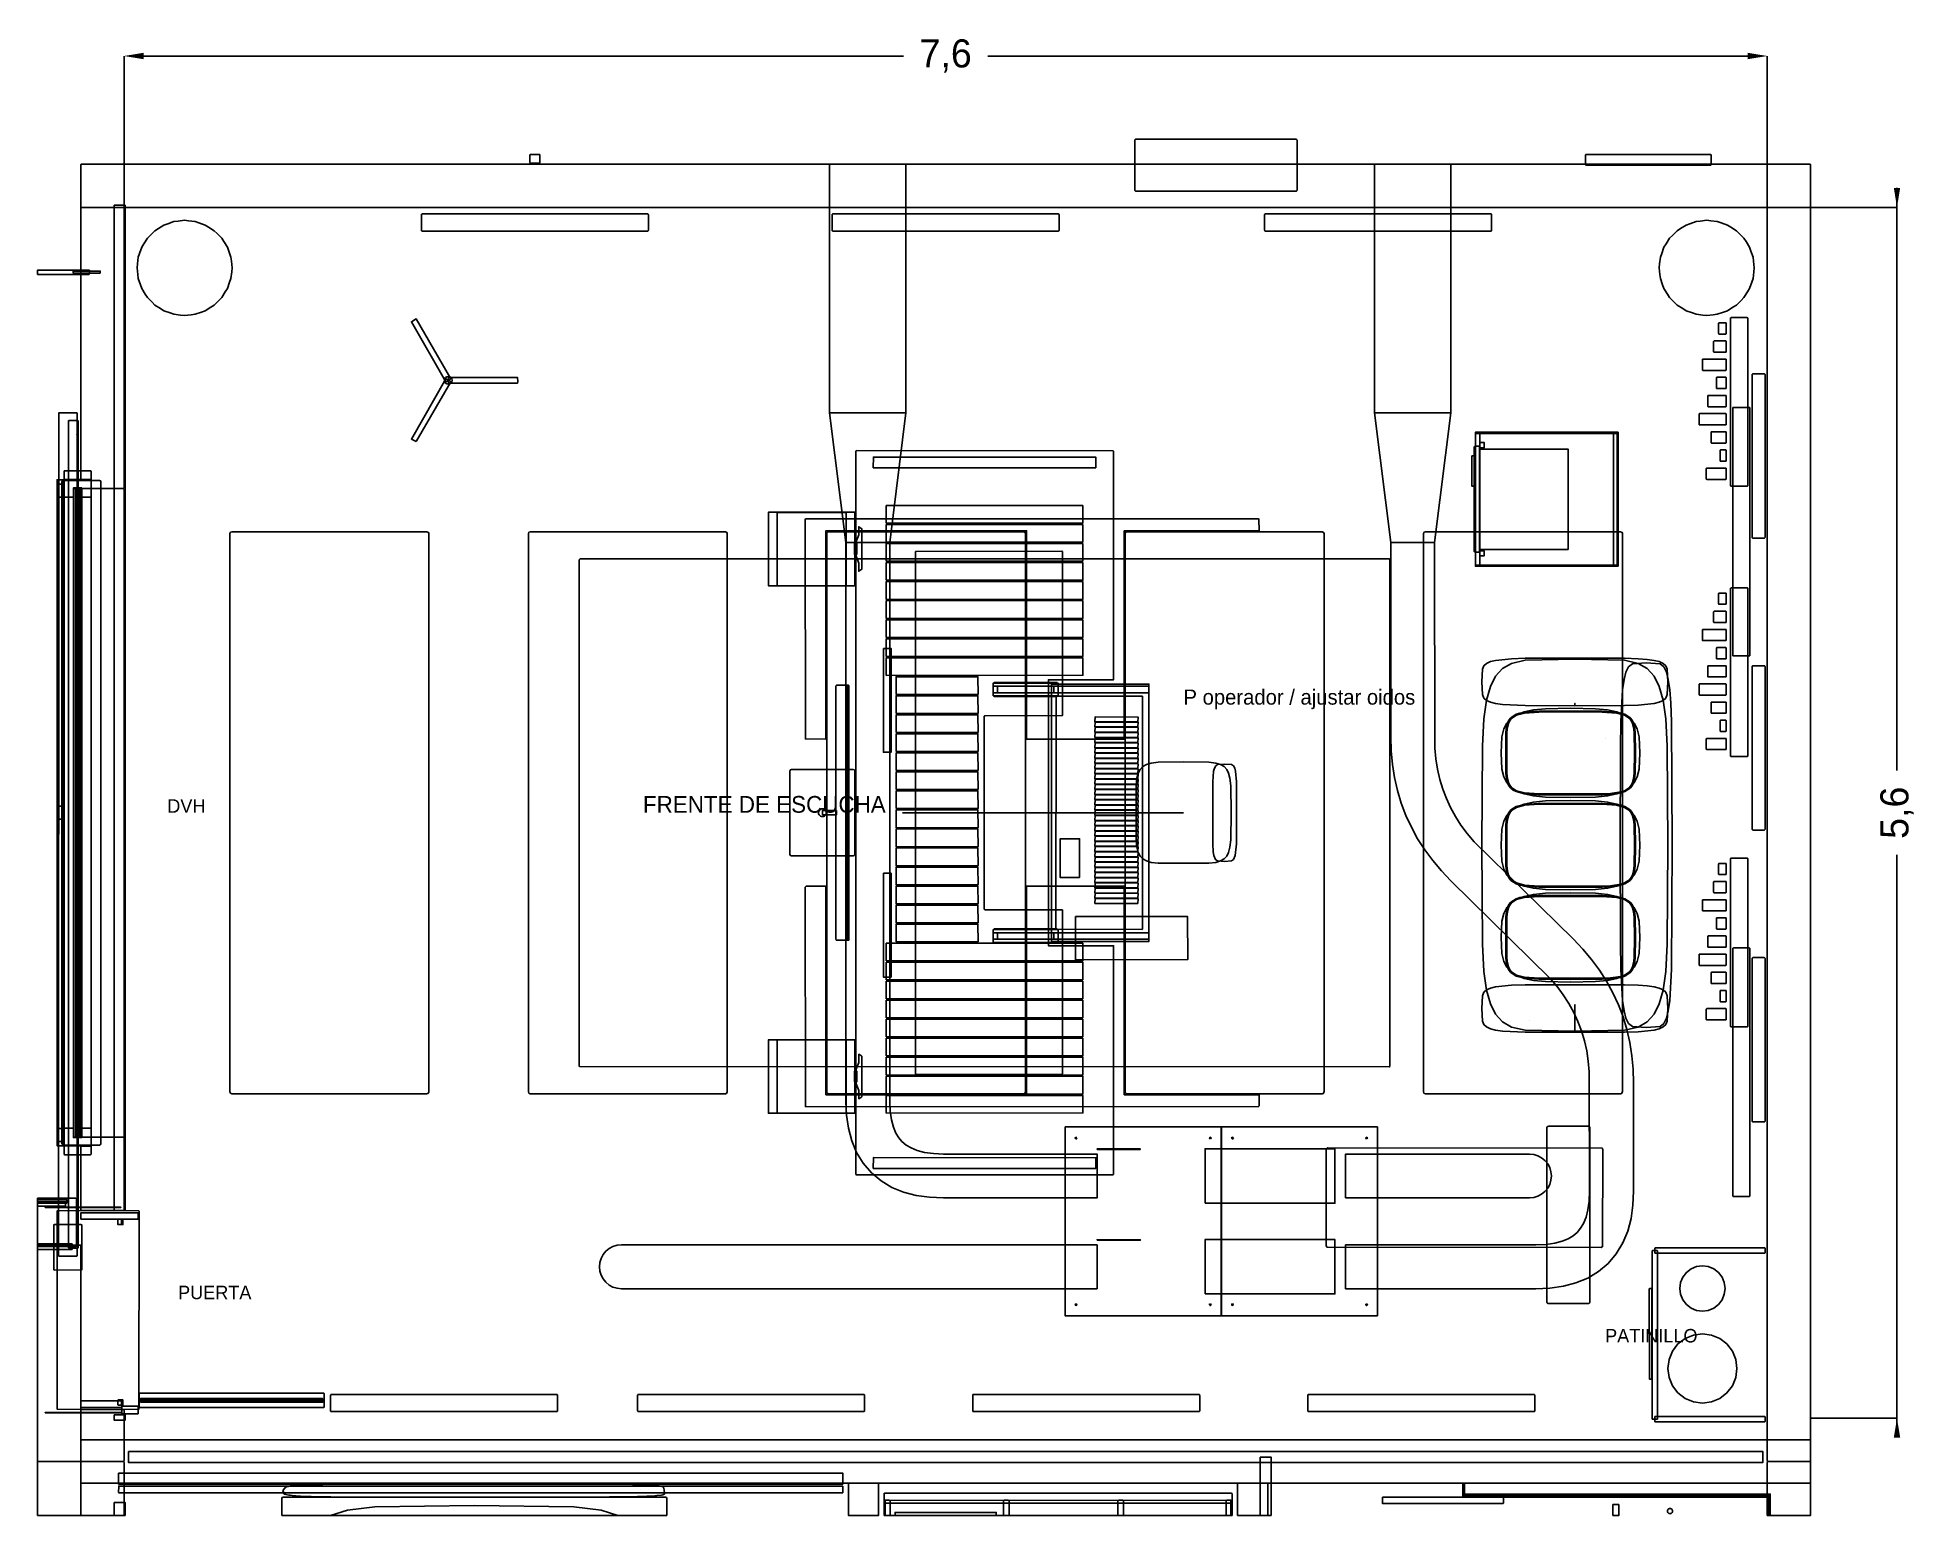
# Model space of a CAD drawing. Header units: metres. Extents: x 1213.8 to 1222.49, y -6.25 to 0.59.
import ezdxf

# ---------------------------------------------------------------- set-up
doc = ezdxf.new("R2010")
doc.units = ezdxf.units.M
for name, color, linetype in [('CORTE', 7, 'Continuous'), ('COTAS', 4, 'Continuous'), ('TEXTOS', 7, 'Continuous'), ('VISTA', 8, 'Continuous')]:
    doc.layers.add(name, color=color, linetype=linetype)
doc.dimstyles.get("Standard").update_dxf_attribs({"dimtxt": 2.5, "dimasz": 2.5, "dimexe": 1.25, "dimexo": 0.625, "dimtad": 1, "dimcen": 2.5, "dimazin": 3, "dimtfac": 1, "dimtmove": 0, "dimatfit": 3})

msp = doc.modelspace()

# ---------------------------------------------------------------- texts
at = {"layer": 'TEXTOS'}
for s, height, p in [('P operador / ajustar oidos', 0.07, (1219.1, -2.5)), ('DVH', 0.0625, (1214.4, -3)), ('FRENTE DE ESCUCHA', 0.0775, (1216.6, -3)), ('PUERTA', 0.0625, (1214.45, -5.25)), ('PATINILLO', 0.0625, (1221.05, -5.45))]:
    msp.add_text(s, height=height, dxfattribs=at).set_placement(p)

# ---------------------------------------------------------------- blocks, each defined once
blk = doc.blocks.new('_CLOSEDFILLED')
at = {"color": 0, "linetype": 'BYBLOCK'}
blk.add_solid([(-1, 0.164), (0, 0), (-1, -0.164)], dxfattribs=at)
blk = doc.blocks.new('*D1')
for p, q in [((1214.2, 0), (1214.2, 0.5)), ((1214.29, 0.5), (1217.805, 0.5)), ((1218.195, 0.5), (1221.71, 0.5)), ((1221.8, 0), (1221.8, 0.5))]:
    blk.add_line(p, q)
at = {"layer": 'Defpoints'}
for p in [(1214.2, 0.5), (1214.2, 0), (1221.8, 0)]:
    blk.add_point(p, dxfattribs=at)
at = {"layer": 'COTAS', "xscale": 0.09, "yscale": 0.09, "rotation": 180}
blk.add_blockref('_CLOSEDFILLED', (1214.2, 0.5), dxfattribs=at)
at = {"layer": 'COTAS', "xscale": 0.09, "yscale": 0.09}
blk.add_blockref('_CLOSEDFILLED', (1221.8, 0.5), dxfattribs=at)
at = {"layer": 'COTAS', "insert": (1218, 0.5), "char_height": 0.13, "attachment_point": 5}
blk.add_mtext('7,6', dxfattribs=at)
blk = doc.blocks.new('*D2')
for p, q in [((1222.4, -0.11), (1222.4, -2.805)), ((1222, -0.2), (1222.4, -0.2)), ((1222.4, -3.195), (1222.4, -5.89)), ((1222, -5.8), (1222.4, -5.8))]:
    blk.add_line(p, q)
at = {"layer": 'Defpoints'}
for p in [(1222, -0.2), (1222.4, -0.2), (1222, -5.8)]:
    blk.add_point(p, dxfattribs=at)
at = {"layer": 'COTAS', "xscale": 0.09, "yscale": 0.09}
for p, rotation in [((1222.4, -0.2), 270), ((1222.4, -5.8), 90)]:
    blk.add_blockref('_CLOSEDFILLED', p, dxfattribs=dict(at, rotation=rotation))
at = {"layer": 'COTAS', "insert": (1222.4, -3), "char_height": 0.13, "attachment_point": 5, "rotation": 90}
blk.add_mtext('5,6', dxfattribs=at)

# ---------------------------------------------------------------- dimensions: what is measured, and where the dimension line sits
at = {"layer": 'COTAS'}
dim = msp.add_linear_dim(base=(1214.2, 0.5), p1=(1214.2, 0), p2=(1221.8, 0), dimstyle='Standard', override={"dimtxt": 0.13, "dimasz": 0.09}, dxfattribs=at)
dim.commit()
dim.dimension.update_dxf_attribs({"geometry": '*D1', "text_midpoint": (1218, 0.5)})
dim = msp.add_linear_dim(base=(1222.4, -0.2), p1=(1222, -0.2), p2=(1222, -5.8), angle=90, dimstyle='Standard', override={"dimtxt": 0.13, "dimasz": 0.09}, dxfattribs=at)
dim.commit()
dim.dimension.update_dxf_attribs({"geometry": '*D2', "text_midpoint": (1222.4, -3)})

# ---------------------------------------------------------------- linework, layer by layer
at = {"layer": 'CORTE'}
for p, q in [((1218.8753, 0.1116), (1218.875, 0.1105)), ((1218.875, -0.0262), (1218.875, 0.1105)), ((1218.8753, 0.1116), (1218.8758, 0.1131)), ((1218.876, 0.1133), (1218.8758, 0.1131)), ((1218.876, 0.1133), (1218.8763, 0.1137)), ((1218.8763, 0.1137), (1218.8767, 0.114)), ((1218.8767, 0.114), (1218.8769, 0.1142)), ((1218.8769, 0.1142), (1218.8784, 0.1147)), ((1218.8784, 0.1147), (1218.8795, 0.115)), ((1218.8795, 0.115), (1219.318, 0.115)), ((1219.318, 0.115), (1219.6205, 0.115)), ((1219.6205, 0.115), (1219.622, 0.1145)), ((1219.622, 0.1145), (1219.6231, 0.1142)), ((1219.6231, 0.1142), (1219.6234, 0.1139)), ((1219.6234, 0.1139), (1219.6237, 0.1137)), ((1219.6237, 0.1137), (1219.624, 0.1133)), ((1219.6242, 0.1131), (1219.624, 0.1133)), ((1219.6242, 0.1131), (1219.6247, 0.1116)), ((1219.625, 0.1105), (1219.6247, 0.1116)), ((1219.625, 0.1105), (1219.625, -0.0262)), ((1216.0776, 0.0437), (1216.0775, 0.0433)), ((1216.0775, 0.0213), (1216.0775, 0.0433)), ((1216.0775, 0.0213), (1216.0775, 0.0067)), ((1216.0777, 0.0061), (1216.0775, 0.0067)), ((1216.0776, 0.0437), (1216.0778, 0.0443)), ((1216.0777, 0.0061), (1216.0778, 0.0057)), ((1216.0779, 0.0444), (1216.0778, 0.0443)), ((1216.0779, 0.0056), (1216.0778, 0.0057)), ((1216.0779, 0.0444), (1216.078, 0.0445)), ((1216.0779, 0.0056), (1216.078, 0.0055)), ((1216.078, 0.0445), (1216.0781, 0.0446)), ((1216.0781, 0.0054), (1216.078, 0.0055)), ((1216.0781, 0.0446), (1216.0782, 0.0447)), ((1216.0782, 0.0053), (1216.0781, 0.0054)), ((1216.0782, 0.0447), (1216.0788, 0.0449)), ((1216.0788, 0.0051), (1216.0782, 0.0053)), ((1216.0788, 0.0449), (1216.0792, 0.045)), ((1216.0792, 0.005), (1216.0788, 0.0051)), ((1216.0792, 0.045), (1216.1042, 0.045)), ((1216.1042, 0.005), (1216.0792, 0.005)), ((1216.1042, 0.045), (1216.1208, 0.045)), ((1216.1208, 0.005), (1216.1042, 0.005)), ((1216.1208, 0.045), (1216.1214, 0.0448)), ((1216.1214, 0.0052), (1216.1208, 0.005)), ((1216.1214, 0.0448), (1216.1218, 0.0447)), ((1216.1218, 0.0053), (1216.1214, 0.0052)), ((1216.1218, 0.0447), (1216.1219, 0.0446)), ((1216.1219, 0.0054), (1216.1218, 0.0053)), ((1216.1219, 0.0446), (1216.122, 0.0445)), ((1216.122, 0.0055), (1216.1219, 0.0054)), ((1216.122, 0.0445), (1216.1221, 0.0444)), ((1216.122, 0.0055), (1216.1221, 0.0056)), ((1216.1222, 0.0443), (1216.1221, 0.0444)), ((1216.1222, 0.0057), (1216.1221, 0.0056)), ((1216.1222, 0.0443), (1216.1224, 0.0437)), ((1216.1222, 0.0057), (1216.1223, 0.0061)), ((1216.1225, 0.0067), (1216.1223, 0.0061)), ((1216.1225, 0.0433), (1216.1224, 0.0437)), ((1216.1225, 0.0433), (1216.1225, 0.0213)), ((1216.1225, 0.0213), (1216.1225, 0.0213)), ((1216.1225, 0.0067), (1216.1225, 0.0213)), ((1218.875, -0.0262), (1218.875, -0.0262)), ((1218.875, -0.0262), (1218.875, -0.1205)), ((1219.625, -0.1205), (1219.625, -0.0262)), ((1218.8755, -0.122), (1218.875, -0.1205)), ((1218.8755, -0.122), (1218.8758, -0.1231)), ((1218.8761, -0.1234), (1218.8758, -0.1231)), ((1218.8761, -0.1234), (1218.8763, -0.1237)), ((1218.8767, -0.124), (1218.8763, -0.1237)), ((1218.8769, -0.1242), (1218.8767, -0.124)), ((1218.8784, -0.1247), (1218.8769, -0.1242)), ((1218.8795, -0.125), (1218.8784, -0.1247)), ((1219.318, -0.125), (1218.8795, -0.125)), ((1219.6205, -0.125), (1219.318, -0.125)), ((1219.622, -0.1245), (1219.6205, -0.125)), ((1219.6231, -0.1242), (1219.622, -0.1245)), ((1219.6234, -0.1239), (1219.6231, -0.1242)), ((1219.6237, -0.1237), (1219.6234, -0.1239)), ((1219.6237, -0.1237), (1219.6239, -0.1234)), ((1219.6242, -0.1231), (1219.6239, -0.1234)), ((1219.6242, -0.1231), (1219.6245, -0.122)), ((1219.625, -0.1205), (1219.6245, -0.122))]:
    msp.add_line(p, q, dxfattribs=at)
for points in [[(1214.001, -0.0017), (1214.0008, -0.0019), (1214.0003, -0.0034), (1214, -0.0045), (1214, -0.118), (1214, -0.1955), (1214.0005, -0.197), (1214.0008, -0.1981), (1214.0011, -0.1984), (1214.0013, -0.1987), (1214.0017, -0.199), (1214.0019, -0.1992), (1214.0034, -0.1997), (1214.0045, -0.2), (1218.7513, -0.2), (1221.9955, -0.2), (1221.997, -0.1995), (1221.9981, -0.1992), (1221.9984, -0.1989), (1221.9987, -0.1987), (1221.9989, -0.1984), (1221.9992, -0.1981), (1221.9995, -0.197), (1222, -0.1955), (1222, -0.118), (1222, -0.0045), (1221.9997, -0.0034), (1221.9992, -0.0019), (1221.999, -0.0017), (1221.9987, -0.0013), (1221.9984, -0.0011), (1221.9981, -0.0008), (1221.997, -0.0005), (1221.9955, 0), (1218.7513, 0), (1214.0045, 0), (1214.0034, -0.0003), (1214.0019, -0.0008), (1214.0017, -0.001), (1214.0013, -0.0013), (1214.001, -0.0017)], [(1221.801, -0.0017), (1221.8008, -0.0019), (1221.8003, -0.0034), (1221.8, -0.0045), (1221.8, -3.5632), (1221.8, -5.9955), (1221.8005, -5.997), (1221.8008, -5.9981), (1221.8011, -5.9984), (1221.8013, -5.9987), (1221.8017, -5.999), (1221.8019, -5.9992), (1221.8034, -5.9997), (1221.8045, -6), (1221.918, -6), (1221.9955, -6), (1221.997, -5.9995), (1221.9981, -5.9992), (1221.9984, -5.9989), (1221.9987, -5.9987), (1221.9989, -5.9984), (1221.9992, -5.9981), (1221.9995, -5.997), (1222, -5.9955), (1222, -3.5632), (1222, -0.0045), (1221.9997, -0.0034), (1221.9992, -0.0019), (1221.999, -0.0017), (1221.9987, -0.0013), (1221.9984, -0.0011), (1221.9981, -0.0008), (1221.997, -0.0005), (1221.9955, 0), (1221.918, 0), (1221.8045, 0), (1221.8034, -0.0003), (1221.8019, -0.0008), (1221.8017, -0.001), (1221.8013, -0.0013), (1221.801, -0.0017)], [(1217.4253, -2.9826), (1217.421, -2.9844), (1217.4173, -2.9873), (1217.4144, -2.991), (1217.4126, -2.9953), (1217.412, -3), (1217.4126, -3.0047), (1217.4144, -3.009), (1217.4173, -3.0127), (1217.421, -3.0156), (1217.4253, -3.0174), (1217.43, -3.018), (1217.4347, -3.0174), (1217.439, -3.0156), (1217.4427, -3.0127), (1217.4456, -3.009), (1217.4474, -3.0047), (1217.448, -3), (1217.4474, -2.9953), (1217.4456, -2.991), (1217.4427, -2.9873), (1217.439, -2.9844), (1217.4347, -2.9826), (1217.43, -2.982), (1217.4253, -2.9826)], [(1221.801, -6.0017), (1221.8008, -6.0019), (1221.8003, -6.0034), (1221.8, -6.0045), (1221.8, -6.151), (1221.814, -6.151), (1221.814, -6.25), (1222, -6.25), (1222, -6.0045), (1221.9997, -6.0034), (1221.9992, -6.0019), (1221.999, -6.0017), (1221.9987, -6.0013), (1221.9984, -6.0011), (1221.9981, -6.0008), (1221.997, -6.0005), (1221.9955, -6), (1221.918, -6), (1221.8045, -6), (1221.8034, -6.0003), (1221.8019, -6.0008), (1221.8017, -6.001), (1221.8013, -6.0013), (1221.801, -6.0017)], [(1217.5511, -6.1016), (1217.5508, -6.1019), (1217.5504, -6.1033), (1217.55, -6.1045), (1217.55, -6.25), (1217.69, -6.25), (1217.69, -6.1045), (1217.6896, -6.1033), (1217.6892, -6.1019), (1217.6889, -6.1016), (1217.6887, -6.1013), (1217.6884, -6.1011), (1217.6881, -6.1008), (1217.6869, -6.1004), (1217.6855, -6.1), (1217.6236, -6.1), (1217.5545, -6.1), (1217.5533, -6.1004), (1217.5519, -6.1008), (1217.5516, -6.1011), (1217.5513, -6.1013), (1217.5511, -6.1016)], [(1219.3511, -6.1016), (1219.3508, -6.1019), (1219.3504, -6.1033), (1219.35, -6.1045), (1219.35, -6.25), (1219.49, -6.25), (1219.49, -6.1045), (1219.4896, -6.1033), (1219.4892, -6.1019), (1219.4889, -6.1016), (1219.4887, -6.1013), (1219.4884, -6.1011), (1219.4881, -6.1008), (1219.4869, -6.1004), (1219.4855, -6.1), (1219.4236, -6.1), (1219.3545, -6.1), (1219.3533, -6.1004), (1219.3519, -6.1008), (1219.3516, -6.1011), (1219.3513, -6.1013), (1219.3511, -6.1016)]]:
    msp.add_lwpolyline(points, close=True, dxfattribs=at)
at = {"layer": 'VISTA'}
for p, q in [((1220.9601, 0.0436), (1220.96, 0.0433)), ((1220.96, 0.0106), (1220.96, 0.0433)), ((1220.96, 0.0106), (1220.96, -0.0033)), ((1220.9601, 0.0436), (1220.9603, 0.0443)), ((1220.9604, 0.0443), (1220.9603, 0.0443)), ((1220.9604, 0.0443), (1220.9605, 0.0445)), ((1220.9605, 0.0445), (1220.9607, 0.0446)), ((1220.9607, 0.0447), (1220.9614, 0.0449)), ((1220.9607, 0.0446), (1220.9607, 0.0447)), ((1220.9614, 0.0449), (1220.9617, 0.045)), ((1220.9617, 0.045), (1221.3663, 0.045)), ((1221.3663, 0.045), (1221.5383, 0.045)), ((1221.5383, 0.045), (1221.539, 0.0448)), ((1221.539, 0.0448), (1221.5393, 0.0447)), ((1221.5393, 0.0447), (1221.5394, 0.0446)), ((1221.5394, 0.0446), (1221.5395, 0.0445)), ((1221.5395, 0.0445), (1221.5396, 0.0443)), ((1221.5397, 0.0443), (1221.5396, 0.0443)), ((1221.5397, 0.0443), (1221.5399, 0.0436)), ((1221.54, 0.0433), (1221.5399, 0.0436)), ((1221.54, 0.0433), (1221.54, 0.0106)), ((1221.54, 0.0106), (1221.54, 0.0106)), ((1221.54, -0.0033), (1221.54, 0.0106)), ((1220.9602, -0.004), (1220.96, -0.0033)), ((1220.9602, -0.004), (1220.9603, -0.0043)), ((1220.9604, -0.0044), (1220.9603, -0.0043)), ((1220.9604, -0.0044), (1220.9605, -0.0045)), ((1220.9607, -0.0046), (1220.9605, -0.0045)), ((1220.9607, -0.0047), (1220.9607, -0.0046)), ((1220.9614, -0.0049), (1220.9607, -0.0047)), ((1220.9617, -0.005), (1220.9614, -0.0049)), ((1221.3663, -0.005), (1220.9617, -0.005)), ((1221.5383, -0.005), (1221.3663, -0.005)), ((1221.539, -0.0048), (1221.5383, -0.005)), ((1221.5393, -0.0047), (1221.539, -0.0048)), ((1221.5394, -0.0046), (1221.5393, -0.0047)), ((1221.5395, -0.0045), (1221.5394, -0.0046)), ((1221.5395, -0.0045), (1221.5396, -0.0044)), ((1221.5397, -0.0043), (1221.5396, -0.0044)), ((1221.5397, -0.0043), (1221.5398, -0.004)), ((1221.54, -0.0033), (1221.5398, -0.004)), ((1214.4496, -0.2634), (1214.48, -0.26)), ((1214.48, -0.26), (1214.4985, -0.2621)), ((1221.4896, -0.2634), (1221.52, -0.26)), ((1221.52, -0.26), (1221.5385, -0.2621)), ((1214.2917, -0.3688), (1214.308, -0.3428)), ((1214.308, -0.3428), (1214.3212, -0.3297)), ((1214.3212, -0.3297), (1214.3428, -0.308)), ((1214.3428, -0.308), (1214.3586, -0.2981)), ((1214.3586, -0.2981), (1214.3845, -0.2818)), ((1214.3845, -0.2818), (1214.4021, -0.2756)), ((1214.4021, -0.2756), (1214.431, -0.2655)), ((1214.431, -0.2655), (1214.4496, -0.2634)), ((1214.4985, -0.2621), (1214.529, -0.2655)), ((1214.529, -0.2655), (1214.5465, -0.2717)), ((1214.5465, -0.2717), (1214.5755, -0.2818)), ((1214.5755, -0.2818), (1214.5912, -0.2917)), ((1214.5912, -0.2917), (1214.6172, -0.308)), ((1214.6172, -0.308), (1214.6303, -0.3212)), ((1214.6303, -0.3212), (1214.652, -0.3428)), ((1214.652, -0.3428), (1214.6619, -0.3586)), ((1221.3317, -0.3688), (1221.348, -0.3428)), ((1221.348, -0.3428), (1221.3612, -0.3297)), ((1221.3612, -0.3297), (1221.3828, -0.308)), ((1221.3828, -0.308), (1221.3986, -0.2981)), ((1221.3986, -0.2981), (1221.4245, -0.2818)), ((1221.4245, -0.2818), (1221.4421, -0.2756)), ((1221.4421, -0.2756), (1221.471, -0.2655)), ((1221.471, -0.2655), (1221.4896, -0.2634)), ((1221.5385, -0.2621), (1221.569, -0.2655)), ((1221.569, -0.2655), (1221.5865, -0.2717)), ((1221.5865, -0.2717), (1221.6155, -0.2818)), ((1221.6155, -0.2818), (1221.6312, -0.2917)), ((1221.6312, -0.2917), (1221.6572, -0.308)), ((1221.6572, -0.308), (1221.6703, -0.3212)), ((1221.6703, -0.3212), (1221.692, -0.3428)), ((1221.692, -0.3428), (1221.7019, -0.3586)), ((1214.2621, -0.4615), (1214.2655, -0.431)), ((1214.2655, -0.431), (1214.2717, -0.4135)), ((1214.2717, -0.4135), (1214.2818, -0.3845)), ((1214.2818, -0.3845), (1214.2917, -0.3688)), ((1214.6619, -0.3586), (1214.6782, -0.3845)), ((1214.6782, -0.3845), (1214.6844, -0.4021)), ((1214.6844, -0.4021), (1214.6945, -0.431)), ((1214.6945, -0.431), (1214.6966, -0.4496)), ((1221.3021, -0.4615), (1221.3055, -0.431)), ((1221.3055, -0.431), (1221.3117, -0.4135)), ((1221.3117, -0.4135), (1221.3218, -0.3845)), ((1221.3218, -0.3845), (1221.3317, -0.3688)), ((1221.7019, -0.3586), (1221.7182, -0.3845)), ((1221.7182, -0.3845), (1221.7244, -0.4021)), ((1221.7244, -0.4021), (1221.7345, -0.431)), ((1221.7345, -0.431), (1221.7366, -0.4496)), ((1214.26, -0.48), (1214.2621, -0.4615)), ((1214.2634, -0.5104), (1214.26, -0.48)), ((1214.2655, -0.529), (1214.2634, -0.5104)), ((1214.6979, -0.4985), (1214.6945, -0.529)), ((1214.6966, -0.4496), (1214.7, -0.48)), ((1214.7, -0.48), (1214.6979, -0.4985)), ((1221.3, -0.48), (1221.3021, -0.4615)), ((1221.3034, -0.5104), (1221.3, -0.48)), ((1221.3055, -0.529), (1221.3034, -0.5104)), ((1221.7379, -0.4985), (1221.7345, -0.529)), ((1221.7366, -0.4496), (1221.74, -0.48)), ((1221.74, -0.48), (1221.7379, -0.4985)), ((1214.2756, -0.5579), (1214.2655, -0.529)), ((1214.2818, -0.5755), (1214.2756, -0.5579)), ((1214.2981, -0.6014), (1214.2818, -0.5755)), ((1214.308, -0.6172), (1214.2981, -0.6014)), ((1214.6683, -0.5912), (1214.652, -0.6172)), ((1214.6782, -0.5755), (1214.6683, -0.5912)), ((1214.6883, -0.5465), (1214.6782, -0.5755)), ((1214.6945, -0.529), (1214.6883, -0.5465)), ((1221.3156, -0.5579), (1221.3055, -0.529)), ((1221.3218, -0.5755), (1221.3156, -0.5579)), ((1221.3381, -0.6014), (1221.3218, -0.5755)), ((1221.348, -0.6172), (1221.3381, -0.6014)), ((1221.7083, -0.5912), (1221.692, -0.6172)), ((1221.7182, -0.5755), (1221.7083, -0.5912)), ((1221.7283, -0.5465), (1221.7182, -0.5755)), ((1221.7345, -0.529), (1221.7283, -0.5465)), ((1214.3297, -0.6388), (1214.308, -0.6172)), ((1214.3428, -0.652), (1214.3297, -0.6388)), ((1214.3688, -0.6683), (1214.3428, -0.652)), ((1214.3845, -0.6782), (1214.3688, -0.6683)), ((1214.4135, -0.6883), (1214.3845, -0.6782)), ((1214.431, -0.6945), (1214.4135, -0.6883)), ((1214.4615, -0.6979), (1214.431, -0.6945)), ((1214.529, -0.6945), (1214.5104, -0.6966)), ((1214.5579, -0.6844), (1214.529, -0.6945)), ((1214.5755, -0.6782), (1214.5579, -0.6844)), ((1214.6014, -0.6619), (1214.5755, -0.6782)), ((1214.6172, -0.652), (1214.6014, -0.6619)), ((1214.6388, -0.6303), (1214.6172, -0.652)), ((1214.652, -0.6172), (1214.6388, -0.6303)), ((1221.3697, -0.6388), (1221.348, -0.6172)), ((1221.3828, -0.652), (1221.3697, -0.6388)), ((1221.4088, -0.6683), (1221.3828, -0.652)), ((1221.4245, -0.6782), (1221.4088, -0.6683)), ((1221.4535, -0.6883), (1221.4245, -0.6782)), ((1221.471, -0.6945), (1221.4535, -0.6883)), ((1221.5015, -0.6979), (1221.471, -0.6945)), ((1221.569, -0.6945), (1221.5504, -0.6966)), ((1221.5979, -0.6844), (1221.569, -0.6945)), ((1221.6155, -0.6782), (1221.5979, -0.6844)), ((1221.6414, -0.6619), (1221.6155, -0.6782)), ((1221.6572, -0.652), (1221.6414, -0.6619)), ((1221.6788, -0.6303), (1221.6572, -0.652)), ((1221.692, -0.6172), (1221.6788, -0.6303)), ((1214.48, -0.7), (1214.4615, -0.6979)), ((1214.5104, -0.6966), (1214.48, -0.7)), ((1221.52, -0.7), (1221.5015, -0.6979)), ((1221.5504, -0.6966), (1221.52, -0.7)), ((1217.552, -2.424), (1217.552, -3.576)), ((1219.1, -3), (1217.8, -3)), ((1214.9432, -6.1235), (1214.935, -6.135)), ((1214.9368, -6.1416), (1214.935, -6.135)), ((1214.9368, -6.1416), (1214.9401, -6.1513)), ((1214.9479, -6.1527), (1214.9401, -6.1513)), ((1214.9432, -6.1235), (1214.9471, -6.1188)), ((1214.9587, -6.1154), (1214.9471, -6.1188)), ((1214.9479, -6.1527), (1214.9622, -6.1557)), ((1214.9587, -6.1154), (1214.9621, -6.1143)), ((1214.9742, -6.1122), (1214.9621, -6.1143)), ((1214.9679, -6.1563), (1214.9622, -6.1557)), ((1214.9679, -6.1563), (1214.9866, -6.1587)), ((1214.9742, -6.1122), (1214.9799, -6.1111)), ((1215.0008, -6.1098), (1214.9799, -6.1111)), ((1214.9948, -6.1594), (1214.9866, -6.1587)), ((1214.9948, -6.1594), (1215.0159, -6.1612)), ((1215.0008, -6.1098), (1215.0158, -6.1088)), ((1215.0538, -6.1078), (1215.0158, -6.1088)), ((1215.0356, -6.1618), (1215.0159, -6.1612)), ((1215.0356, -6.1618), (1215.0654, -6.1629)), ((1215.0538, -6.1078), (1215.071, -6.1074)), ((1215.0893, -6.1632), (1215.0654, -6.1629)), ((1215.1201, -6.1064), (1215.071, -6.1074)), ((1215.0893, -6.1632), (1215.1362, -6.1639)), ((1215.1201, -6.1064), (1215.1359, -6.1061)), ((1215.1905, -6.1054), (1215.1359, -6.1061)), ((1215.1566, -6.1641), (1215.1362, -6.1639)), ((1215.1566, -6.1641), (1215.2231, -6.1648)), ((1215.1905, -6.1054), (1215.2186, -6.105)), ((1215.2948, -6.1047), (1215.2186, -6.105)), ((1215.2603, -6.165), (1215.2231, -6.1648)), ((1215.2603, -6.165), (1215.3487, -6.1655)), ((1215.2948, -6.1047), (1215.3486, -6.1045)), ((1215.671, -6.1045), (1215.3486, -6.1045)), ((1215.538, -6.1656), (1215.3487, -6.1655)), ((1215.538, -6.1656), (1215.82, -6.1657)), ((1215.671, -6.1045), (1215.82, -6.1045)), ((1216.1673, -6.1047), (1215.82, -6.1045)), ((1215.9742, -6.1655), (1215.82, -6.1657)), ((1215.9742, -6.1655), (1216.2873, -6.1652)), ((1216.1673, -6.1047), (1216.2878, -6.1047)), ((1216.3174, -6.1651), (1216.2873, -6.1652)), ((1216.3749, -6.1049), (1216.2878, -6.1047)), ((1216.3174, -6.1651), (1216.4169, -6.1648)), ((1216.3749, -6.1049), (1216.4215, -6.105)), ((1216.4447, -6.1646), (1216.4169, -6.1648)), ((1216.4737, -6.1055), (1216.4215, -6.105)), ((1216.4447, -6.1646), (1216.5097, -6.1641)), ((1216.4737, -6.1055), (1216.5098, -6.1059)), ((1216.5359, -6.1636), (1216.5097, -6.1641)), ((1216.5509, -6.1068), (1216.5098, -6.1059)), ((1216.5359, -6.1636), (1216.5748, -6.1629)), ((1216.5509, -6.1068), (1216.5699, -6.1073)), ((1216.6056, -6.1086), (1216.5699, -6.1073)), ((1216.5888, -6.1622), (1216.5748, -6.1629)), ((1216.5888, -6.1622), (1216.618, -6.161)), ((1216.6056, -6.1086), (1216.6185, -6.109)), ((1216.6268, -6.1604), (1216.618, -6.161)), ((1216.6455, -6.1104), (1216.6185, -6.109)), ((1216.6268, -6.1604), (1216.6545, -6.1587)), ((1216.6455, -6.1104), (1216.6605, -6.1111)), ((1216.6644, -6.1578), (1216.6545, -6.1587)), ((1216.6756, -6.1129), (1216.6605, -6.1111)), ((1216.6644, -6.1578), (1216.6857, -6.1558)), ((1216.6756, -6.1129), (1216.6858, -6.1141)), ((1216.6917, -6.154), (1216.6857, -6.1558)), ((1216.6919, -6.1173), (1216.6858, -6.1141)), ((1216.6917, -6.154), (1216.7002, -6.1513)), ((1216.6919, -6.1173), (1216.6944, -6.1188)), ((1216.6975, -6.1308), (1216.6944, -6.1188)), ((1216.6975, -6.1308), (1216.6988, -6.135)), ((1216.6992, -6.1457), (1216.6988, -6.135)), ((1216.6992, -6.1457), (1216.7002, -6.1513))]:
    msp.add_line(p, q, dxfattribs=at)
for points in [[(1214.001, -0.0017), (1214.0008, -0.0019), (1214.0003, -0.0034), (1214, -0.0045), (1214, -0.8902), (1214, -1.458), (1214.0485, -1.458), (1214.0485, -1.5), (1214.118, -1.5), (1214.1955, -1.5), (1214.197, -1.4995), (1214.1981, -1.4992), (1214.1984, -1.4989), (1214.1987, -1.4987), (1214.1989, -1.4984), (1214.1992, -1.4981), (1214.1995, -1.497), (1214.2, -1.4955), (1214.2, -0.8902), (1214.2, -0.0045), (1214.1997, -0.0034), (1214.1992, -0.0019), (1214.199, -0.0017), (1214.1987, -0.0013), (1214.1984, -0.0011), (1214.1981, -0.0008), (1214.197, -0.0005), (1214.1955, 0), (1214.118, 0), (1214.0045, 0), (1214.0034, -0.0003), (1214.0019, -0.0008), (1214.0017, -0.001), (1214.0013, -0.0013), (1214.001, -0.0017)], [(1217.8165, -1.15), (1217.8165, 0), (1217.4635, 0), (1217.4635, -1.15), (1217.8165, -1.15)], [(1220.3365, -1.15), (1220.3365, 0), (1219.9835, 0), (1219.9835, -1.15), (1220.3365, -1.15)], [(1214.205, -4.84), (1214.205, -0.19), (1214.155, -0.19), (1214.155, -4.84), (1214.205, -4.84)], [(1215.576, -0.2317), (1215.5758, -0.2319), (1215.5752, -0.2338), (1215.575, -0.2345), (1215.575, -0.2863), (1215.575, -0.3055), (1215.5756, -0.3074), (1215.5758, -0.3081), (1215.5762, -0.3085), (1215.5763, -0.3087), (1215.5767, -0.309), (1215.5769, -0.3092), (1215.5788, -0.3098), (1215.5795, -0.31), (1216.3395, -0.31), (1216.6205, -0.31), (1216.6224, -0.3094), (1216.6231, -0.3092), (1216.6235, -0.3088), (1216.6237, -0.3087), (1216.6238, -0.3085), (1216.6242, -0.3081), (1216.6244, -0.3074), (1216.625, -0.3055), (1216.625, -0.2863), (1216.625, -0.2345), (1216.6248, -0.2338), (1216.6242, -0.2319), (1216.624, -0.2317), (1216.6237, -0.2313), (1216.6235, -0.2312), (1216.6231, -0.2308), (1216.6224, -0.2306), (1216.6205, -0.23), (1216.3395, -0.23), (1215.5795, -0.23), (1215.5788, -0.2302), (1215.5769, -0.2308), (1215.5767, -0.231), (1215.5763, -0.2313), (1215.576, -0.2317)], [(1217.476, -0.2317), (1217.4758, -0.2319), (1217.4752, -0.2338), (1217.475, -0.2345), (1217.475, -0.2863), (1217.475, -0.3055), (1217.4756, -0.3074), (1217.4758, -0.3081), (1217.4762, -0.3085), (1217.4763, -0.3087), (1217.4767, -0.309), (1217.4769, -0.3092), (1217.4788, -0.3098), (1217.4795, -0.31), (1218.2395, -0.31), (1218.5205, -0.31), (1218.5224, -0.3094), (1218.5231, -0.3092), (1218.5235, -0.3088), (1218.5237, -0.3087), (1218.5238, -0.3085), (1218.5242, -0.3081), (1218.5244, -0.3074), (1218.525, -0.3055), (1218.525, -0.2863), (1218.525, -0.2345), (1218.5248, -0.2338), (1218.5242, -0.2319), (1218.524, -0.2317), (1218.5237, -0.2313), (1218.5235, -0.2312), (1218.5231, -0.2308), (1218.5224, -0.2306), (1218.5205, -0.23), (1218.2395, -0.23), (1217.4795, -0.23), (1217.4788, -0.2302), (1217.4769, -0.2308), (1217.4767, -0.231), (1217.4763, -0.2313), (1217.476, -0.2317)], [(1219.476, -0.2317), (1219.4758, -0.2319), (1219.4752, -0.2338), (1219.475, -0.2345), (1219.475, -0.2863), (1219.475, -0.3055), (1219.4756, -0.3074), (1219.4758, -0.3081), (1219.4762, -0.3085), (1219.4763, -0.3087), (1219.4767, -0.309), (1219.4769, -0.3092), (1219.4788, -0.3098), (1219.4795, -0.31), (1220.2395, -0.31), (1220.5205, -0.31), (1220.5224, -0.3094), (1220.5231, -0.3092), (1220.5235, -0.3088), (1220.5237, -0.3087), (1220.5238, -0.3085), (1220.5242, -0.3081), (1220.5244, -0.3074), (1220.525, -0.3055), (1220.525, -0.2863), (1220.525, -0.2345), (1220.5248, -0.2338), (1220.5242, -0.2319), (1220.524, -0.2317), (1220.5237, -0.2313), (1220.5235, -0.2312), (1220.5231, -0.2308), (1220.5224, -0.2306), (1220.5205, -0.23), (1220.2395, -0.23), (1219.4795, -0.23), (1219.4788, -0.2302), (1219.4769, -0.2308), (1219.4767, -0.231), (1219.4763, -0.2313), (1219.476, -0.2317)], [(1214.039, -0.51), (1214.04, -0.491), (1213.8, -0.4903), (1213.8, -0.5098), (1214.039, -0.51)], [(1214.09, -0.505), (1214.09, -0.495), (1213.965, -0.495), (1213.965, -0.5043), (1214.09, -0.505)], [(1215.6887, -1.0065), (1215.7084, -0.9961), (1215.7113, -0.9935), (1215.5513, -0.7163), (1215.5288, -0.7293), (1215.6887, -1.0065)], [(1221.5756, -0.7346), (1221.575, -0.736), (1221.575, -0.784), (1221.5756, -0.7854), (1221.577, -0.786), (1221.608, -0.786), (1221.6094, -0.7854), (1221.61, -0.784), (1221.61, -0.736), (1221.6094, -0.7346), (1221.608, -0.734), (1221.577, -0.734), (1221.5756, -0.7346)], [(1221.6307, -0.7114), (1221.6306, -0.7115), (1221.6301, -0.7131), (1221.63, -0.7135), (1221.63, -1.3411), (1221.63, -1.4865), (1221.6305, -1.4881), (1221.6306, -1.4885), (1221.631, -1.4889), (1221.631, -1.489), (1221.6314, -1.4893), (1221.6315, -1.4894), (1221.6331, -1.4899), (1221.6335, -1.49), (1221.6928, -1.49), (1221.7065, -1.49), (1221.7081, -1.4895), (1221.7085, -1.4894), (1221.7089, -1.489), (1221.709, -1.489), (1221.709, -1.4889), (1221.7094, -1.4885), (1221.7095, -1.4881), (1221.71, -1.4865), (1221.71, -1.3411), (1221.71, -0.7135), (1221.7099, -0.7131), (1221.7094, -0.7115), (1221.7093, -0.7114), (1221.709, -0.711), (1221.7089, -0.711), (1221.7085, -0.7106), (1221.7081, -0.7105), (1221.7065, -0.71), (1221.6928, -0.71), (1221.6335, -0.71), (1221.6331, -0.7101), (1221.6315, -0.7106), (1221.6314, -0.7107), (1221.631, -0.711), (1221.6307, -0.7114)], [(1221.5526, -0.8186), (1221.552, -0.82), (1221.552, -0.868), (1221.5526, -0.8694), (1221.554, -0.87), (1221.608, -0.87), (1221.6094, -0.8694), (1221.61, -0.868), (1221.61, -0.82), (1221.6094, -0.8186), (1221.608, -0.818), (1221.554, -0.818), (1221.5526, -0.8186)], [(1221.5006, -0.9026), (1221.5, -0.904), (1221.5, -0.952), (1221.5006, -0.9534), (1221.502, -0.954), (1221.608, -0.954), (1221.6094, -0.9534), (1221.61, -0.952), (1221.61, -0.904), (1221.6094, -0.9026), (1221.608, -0.902), (1221.502, -0.902), (1221.5006, -0.9026)], [(1215.5514, -1.2837), (1215.7113, -1.0065), (1215.7049, -1.0015), (1215.6887, -0.9935), (1215.5295, -1.2716), (1215.5514, -1.2837)], [(1215.7, -1.018), (1215.7069, -1.0166), (1215.7127, -1.0127), (1215.7166, -1.0069), (1215.718, -1), (1215.7166, -0.9931), (1215.7127, -0.9873), (1215.7069, -0.9834), (1215.7, -0.982), (1215.6931, -0.9834), (1215.6873, -0.9873), (1215.6834, -0.9931), (1215.682, -1), (1215.6834, -1.0069), (1215.6873, -1.0127), (1215.6931, -1.0166), (1215.7, -1.018)], [(1215.7, -1.013), (1216.02, -1.013), (1216.0211, -1.005), (1216.02, -0.987), (1215.7, -0.987), (1215.7, -1.013)], [(1221.5656, -0.9866), (1221.565, -0.988), (1221.565, -1.036), (1221.5656, -1.0374), (1221.567, -1.038), (1221.608, -1.038), (1221.6094, -1.0374), (1221.61, -1.036), (1221.61, -0.988), (1221.6094, -0.9866), (1221.608, -0.986), (1221.567, -0.986), (1221.5656, -0.9866)], [(1221.7309, -0.9718), (1221.7308, -0.9719), (1221.7302, -0.9739), (1221.73, -0.9745), (1221.73, -1.5518), (1221.73, -1.7255), (1221.7306, -1.7275), (1221.7308, -1.7281), (1221.7312, -1.7285), (1221.7313, -1.7287), (1221.7318, -1.7291), (1221.7319, -1.7292), (1221.7339, -1.7298), (1221.7345, -1.73), (1221.7737, -1.73), (1221.7855, -1.73), (1221.7875, -1.7294), (1221.7881, -1.7292), (1221.7885, -1.7288), (1221.7887, -1.7287), (1221.7888, -1.7285), (1221.7892, -1.7281), (1221.7894, -1.7275), (1221.79, -1.7255), (1221.79, -1.5518), (1221.79, -0.9745), (1221.7898, -0.9739), (1221.7892, -0.9719), (1221.7891, -0.9718), (1221.7887, -0.9713), (1221.7885, -0.9712), (1221.7881, -0.9708), (1221.7875, -0.9706), (1221.7855, -0.97), (1221.7737, -0.97), (1221.7345, -0.97), (1221.7339, -0.9702), (1221.7319, -0.9708), (1221.7318, -0.9709), (1221.7313, -0.9713), (1221.7309, -0.9718)], [(1215.6451, -1.1192), (1215.6451, -1.1192), (1215.6451, -1.1192), (1215.6451, -1.1192)], [(1221.5256, -1.0706), (1221.525, -1.072), (1221.525, -1.12), (1221.5256, -1.1214), (1221.527, -1.122), (1221.608, -1.122), (1221.6094, -1.1214), (1221.61, -1.12), (1221.61, -1.072), (1221.6094, -1.0706), (1221.608, -1.07), (1221.527, -1.07), (1221.5256, -1.0706)], [(1221.641, -1.1267), (1221.6408, -1.1269), (1221.6402, -1.1287), (1221.64, -1.1295), (1221.64, -1.9296), (1221.64, -2.2705), (1221.6406, -2.2723), (1221.6408, -2.2731), (1221.6412, -2.2735), (1221.6413, -2.2737), (1221.6417, -2.274), (1221.6419, -2.2742), (1221.6437, -2.2748), (1221.6445, -2.275), (1221.6943, -2.275), (1221.7155, -2.275), (1221.7173, -2.2744), (1221.7181, -2.2742), (1221.7185, -2.2738), (1221.7187, -2.2737), (1221.7188, -2.2735), (1221.7192, -2.2731), (1221.7194, -2.2723), (1221.72, -2.2705), (1221.72, -1.9296), (1221.72, -1.1295), (1221.7198, -1.1287), (1221.7192, -1.1269), (1221.719, -1.1267), (1221.7187, -1.1263), (1221.7185, -1.1262), (1221.7181, -1.1258), (1221.7173, -1.1256), (1221.7155, -1.125), (1221.6943, -1.125), (1221.6445, -1.125), (1221.6437, -1.1252), (1221.6419, -1.1258), (1221.6417, -1.126), (1221.6413, -1.1263), (1221.641, -1.1267)], [(1213.8975, -5.0486), (1213.8992, -5.0503), (1213.9808, -5.0503), (1213.9825, -5.0486), (1213.9825, -1.1514), (1213.9808, -1.1497), (1213.898, -1.1505), (1213.8975, -5.0486)], [(1213.9425, -5.0119), (1213.9442, -5.0136), (1213.9858, -5.0136), (1213.9875, -5.0119), (1213.9875, -1.1881), (1213.9858, -1.1864), (1213.9442, -1.1864), (1213.9433, -1.1866), (1213.943, -1.1871), (1213.9425, -5.0119)], [(1213.9432, -1.1872), (1213.9432, -1.187), (1213.9432, -1.1872), (1213.9432, -1.1872)], [(1217.7415, -1.75), (1217.8165, -1.15), (1217.4635, -1.15), (1217.5385, -1.75), (1217.7415, -1.75)], [(1220.2615, -1.75), (1220.3365, -1.15), (1219.9835, -1.15), (1220.0585, -1.75), (1220.2615, -1.75)], [(1219.9853, -1.1601), (1219.9853, -1.1601), (1219.9835, -1.15), (1219.9853, -1.1601)], [(1221.4856, -1.1546), (1221.485, -1.156), (1221.485, -1.204), (1221.4856, -1.2054), (1221.487, -1.206), (1221.608, -1.206), (1221.6094, -1.2054), (1221.61, -1.204), (1221.61, -1.156), (1221.6094, -1.1546), (1221.608, -1.154), (1221.487, -1.154), (1221.4856, -1.1546)], [(1213.9818, -1.2501), (1213.9818, -1.2501), (1213.9818, -1.2501), (1213.9818, -1.2501)], [(1213.9818, -1.2503), (1213.9818, -1.2519), (1213.9818, -1.2519), (1213.9818, -1.2503)], [(1220.451, -1.245), (1221.109, -1.245), (1221.1097, -1.2447), (1221.11, -1.244), (1221.11, -1.241), (1221.1097, -1.2403), (1221.109, -1.24), (1220.451, -1.24), (1220.4503, -1.2403), (1220.45, -1.241), (1220.45, -1.244), (1220.4503, -1.2447), (1220.451, -1.245)], [(1221.1097, -1.8547), (1221.1097, -1.2453), (1220.4503, -1.2453), (1220.4503, -1.8547), (1221.1097, -1.8547)], [(1220.472, -1.312), (1220.49, -1.312), (1220.4907, -1.3117), (1220.491, -1.311), (1220.491, -1.289), (1220.4907, -1.2883), (1220.49, -1.288), (1220.472, -1.288), (1220.4713, -1.2883), (1220.471, -1.289), (1220.471, -1.311), (1220.4713, -1.3117), (1220.472, -1.312)], [(1221.0888, -1.8588), (1221.0888, -1.2412), (1220.4712, -1.2412), (1220.4712, -1.8588), (1221.0888, -1.8588)], [(1221.106, -1.85), (1221.109, -1.85), (1221.1097, -1.8498), (1221.11, -1.8492), (1221.11, -1.2508), (1221.1097, -1.2502), (1221.109, -1.25), (1221.106, -1.25), (1221.1053, -1.2502), (1221.105, -1.2508), (1221.105, -1.8492), (1221.1053, -1.8498), (1221.106, -1.85)], [(1221.5406, -1.2386), (1221.54, -1.24), (1221.54, -1.288), (1221.5406, -1.2894), (1221.542, -1.29), (1221.608, -1.29), (1221.6094, -1.2894), (1221.61, -1.288), (1221.61, -1.24), (1221.6094, -1.2386), (1221.608, -1.238), (1221.542, -1.238), (1221.5406, -1.2386)], [(1217.5881, -4.675), (1218.7719, -4.675), (1218.7757, -4.673), (1218.7765, -3.615), (1218.475, -3.615), (1218.475, -2.385), (1218.7765, -2.385), (1218.7765, -1.3298), (1218.7746, -1.3259), (1217.5881, -1.325), (1217.5843, -1.327), (1217.5843, -4.673), (1217.5881, -4.675)], [(1218.694, -1.405), (1218.695, -1.356), (1217.666, -1.355), (1217.6653, -1.4047), (1218.694, -1.405)], [(1220.446, -1.49), (1220.446, -1.35), (1220.434, -1.35), (1220.434, -1.49), (1220.446, -1.49)], [(1220.446, -1.49), (1220.446, -1.35), (1220.434, -1.35), (1220.434, -1.49), (1220.446, -1.49)], [(1220.446, -1.49), (1220.446, -1.35), (1220.434, -1.35), (1220.434, -1.49), (1220.446, -1.49)], [(1220.446, -1.49), (1220.446, -1.35), (1220.434, -1.35), (1220.434, -1.49), (1220.446, -1.49)], [(1220.446, -1.49), (1220.446, -1.35), (1220.434, -1.35), (1220.434, -1.49), (1220.446, -1.49)], [(1220.446, -1.49), (1220.446, -1.35), (1220.434, -1.35), (1220.434, -1.49), (1220.446, -1.49)], [(1220.446, -1.49), (1220.446, -1.35), (1220.434, -1.35), (1220.434, -1.49), (1220.446, -1.49)], [(1220.446, -1.49), (1220.446, -1.35), (1220.434, -1.35), (1220.434, -1.49), (1220.446, -1.49)], [(1220.4475, -1.795), (1220.4665, -1.795), (1220.4695, -1.792), (1220.4695, -1.308), (1220.4665, -1.305), (1220.4475, -1.305), (1220.4445, -1.308), (1220.4445, -1.792), (1220.4475, -1.795)], [(1220.4475, -1.795), (1220.4665, -1.795), (1220.4695, -1.792), (1220.4695, -1.308), (1220.4665, -1.305), (1220.4475, -1.305), (1220.4445, -1.308), (1220.4445, -1.792), (1220.4475, -1.795)], [(1220.4475, -1.795), (1220.4665, -1.795), (1220.4695, -1.792), (1220.4695, -1.308), (1220.4665, -1.305), (1220.4475, -1.305), (1220.4445, -1.308), (1220.4445, -1.792), (1220.4475, -1.795)], [(1220.4475, -1.795), (1220.4665, -1.795), (1220.4695, -1.792), (1220.4695, -1.308), (1220.4665, -1.305), (1220.4475, -1.305), (1220.4445, -1.308), (1220.4445, -1.792), (1220.4475, -1.795)], [(1220.4475, -1.795), (1220.4665, -1.795), (1220.4695, -1.792), (1220.4695, -1.308), (1220.4665, -1.305), (1220.4475, -1.305), (1220.4445, -1.308), (1220.4445, -1.792), (1220.4475, -1.795)], [(1220.4475, -1.795), (1220.4665, -1.795), (1220.4695, -1.792), (1220.4695, -1.308), (1220.4665, -1.305), (1220.4475, -1.305), (1220.4445, -1.308), (1220.4445, -1.792), (1220.4475, -1.795)], [(1220.4475, -1.795), (1220.4665, -1.795), (1220.4695, -1.792), (1220.4695, -1.308), (1220.4665, -1.305), (1220.4475, -1.305), (1220.4445, -1.308), (1220.4445, -1.792), (1220.4475, -1.795)], [(1220.4475, -1.795), (1220.4665, -1.795), (1220.4695, -1.792), (1220.4695, -1.308), (1220.4665, -1.305), (1220.4475, -1.305), (1220.4445, -1.308), (1220.4445, -1.792), (1220.4475, -1.795)], [(1220.8787, -1.7822), (1220.8787, -1.3178), (1220.4693, -1.3178), (1220.4693, -1.7822), (1220.8787, -1.7822)], [(1220.8787, -1.7822), (1220.8787, -1.3178), (1220.4693, -1.3178), (1220.4693, -1.7822), (1220.8787, -1.7822)], [(1220.8787, -1.7822), (1220.8787, -1.3178), (1220.4693, -1.3178), (1220.4693, -1.7822), (1220.8787, -1.7822)], [(1220.8787, -1.7822), (1220.8787, -1.3178), (1220.4693, -1.3178), (1220.4693, -1.7822), (1220.8787, -1.7822)], [(1220.8787, -1.7822), (1220.8787, -1.3178), (1220.4693, -1.3178), (1220.4693, -1.7822), (1220.8787, -1.7822)], [(1220.8787, -1.7822), (1220.8787, -1.3178), (1220.4693, -1.3178), (1220.4693, -1.7822), (1220.8787, -1.7822)], [(1220.8787, -1.7822), (1220.8787, -1.3178), (1220.4693, -1.3178), (1220.4693, -1.7822), (1220.8787, -1.7822)], [(1220.8787, -1.7822), (1220.8787, -1.3178), (1220.4693, -1.3178), (1220.4693, -1.7822), (1220.8787, -1.7822)], [(1221.5826, -1.3226), (1221.582, -1.324), (1221.582, -1.372), (1221.5826, -1.3734), (1221.584, -1.374), (1221.608, -1.374), (1221.6094, -1.3734), (1221.61, -1.372), (1221.61, -1.324), (1221.6094, -1.3226), (1221.608, -1.322), (1221.584, -1.322), (1221.5826, -1.3226)], [(1213.92, -1.54), (1213.92, -1.5182), (1213.92, -1.46), (1213.9118, -1.46), (1213.89, -1.46), (1213.89, -1.4818), (1213.89, -1.54), (1213.8982, -1.54), (1213.92, -1.54)], [(1213.913, -4.5309), (1213.9148, -4.5351), (1213.919, -4.5369), (1214.087, -4.5369), (1214.0912, -4.5351), (1214.093, -4.5309), (1214.093, -1.4691), (1214.0912, -1.4649), (1214.087, -1.4631), (1213.919, -1.4631), (1213.9148, -1.4649), (1213.913, -1.4691), (1213.913, -4.5309)], [(1213.9215, -4.5369), (1213.9225, -4.5369), (1213.9225, -1.4631), (1213.9215, -4.5369)], [(1213.9237, -4.5808), (1213.9265, -4.582), (1214.0435, -4.582), (1214.0463, -4.5808), (1214.0475, -4.578), (1214.0475, -1.422), (1214.0463, -1.4192), (1214.0435, -1.418), (1213.9265, -1.418), (1213.9237, -1.4192), (1213.9225, -1.422), (1213.9237, -4.5808)], [(1213.9233, -1.4606), (1213.9232, -1.4607), (1213.9227, -1.4624), (1213.9225, -1.463), (1213.9225, -1.5182), (1213.9225, -1.537), (1213.9231, -1.5387), (1213.9232, -1.5393), (1213.9236, -1.5397), (1213.9237, -1.5398), (1213.9241, -1.5402), (1213.9242, -1.5403), (1213.9259, -1.5408), (1213.9265, -1.541), (1213.9655, -1.541), (1213.9655, -1.498), (1214.0045, -1.498), (1214.0045, -1.541), (1214.0137, -1.541), (1214.0435, -1.541), (1214.0452, -1.5404), (1214.0458, -1.5403), (1214.0462, -1.5399), (1214.0463, -1.5398), (1214.0464, -1.5397), (1214.0468, -1.5393), (1214.0469, -1.5387), (1214.0475, -1.537), (1214.0475, -1.5182), (1214.0475, -1.463), (1214.0473, -1.4624), (1214.0468, -1.4607), (1214.0467, -1.4606), (1214.0463, -1.4602), (1214.0462, -1.4601), (1214.0458, -1.4597), (1214.0452, -1.4596), (1214.0435, -1.459), (1214.0137, -1.459), (1213.9265, -1.459), (1213.9259, -1.4592), (1213.9242, -1.4597), (1213.9241, -1.4598), (1213.9237, -1.4602), (1213.9233, -1.4606)], [(1213.9225, -4.5369), (1214.0475, -4.5369), (1214.0475, -1.4631), (1213.9225, -1.4631), (1213.9225, -4.5369)], [(1213.9242, -1.4197), (1213.924, -1.4202), (1213.924, -1.4195), (1213.9242, -1.4197)], [(1214.0458, -1.4197), (1214.0453, -1.4195), (1214.046, -1.4195), (1214.0458, -1.4197)], [(1214.0475, -4.5369), (1214.0485, -4.5369), (1214.0485, -1.4631), (1214.0475, -4.5369)], [(1221.5186, -1.4066), (1221.518, -1.408), (1221.518, -1.456), (1221.5186, -1.4574), (1221.52, -1.458), (1221.608, -1.458), (1221.6094, -1.4574), (1221.61, -1.456), (1221.61, -1.408), (1221.6094, -1.4066), (1221.608, -1.406), (1221.52, -1.406), (1221.5186, -1.4066)], [(1213.89, -1.48), (1213.89, -4.52), (1213.92, -4.52), (1213.92, -1.48), (1213.89, -1.48)], [(1213.9655, -4.5), (1213.9675, -4.5), (1213.9675, -1.5), (1213.9655, -1.5), (1213.9655, -4.5)], [(1213.9655, -1.5), (1213.9655, -1.512), (1213.9675, -1.512), (1213.9675, -1.5), (1213.9655, -1.5)], [(1213.9765, -4.5), (1213.9765, -3.7326), (1213.9765, -1.5), (1213.9742, -1.5), (1213.9675, -1.5), (1213.9675, -2.2674), (1213.9675, -4.5), (1213.9698, -4.5), (1213.9765, -4.5)], [(1213.9765, -4.5), (1213.9785, -4.5), (1213.9785, -1.5), (1213.9765, -1.5), (1213.9765, -4.5)], [(1213.9765, -1.5), (1213.9765, -1.512), (1213.9785, -1.512), (1213.9785, -1.5), (1213.9765, -1.5)], [(1213.9785, -4.4955), (1213.9915, -4.4955), (1213.9915, -1.5045), (1213.9785, -1.5045), (1213.9785, -4.4955)], [(1213.9785, -1.5045), (1213.9785, -1.5105), (1213.9915, -1.5105), (1213.9915, -1.5045), (1213.9785, -1.5045)], [(1213.9915, -4.4955), (1213.9935, -4.4955), (1213.9935, -1.5045), (1213.9915, -1.5045), (1213.9915, -4.4955)], [(1213.9915, -1.5045), (1213.9915, -1.5165), (1213.9935, -1.5165), (1213.9935, -1.5045), (1213.9915, -1.5045)], [(1214.0025, -4.4955), (1214.0025, -3.7326), (1214.0025, -1.5045), (1214.0002, -1.5045), (1213.9935, -1.5045), (1213.9935, -2.2674), (1213.9935, -4.4955), (1213.9958, -4.4955), (1214.0025, -4.4955)], [(1214.0045, -4.5), (1214.1955, -4.5), (1214.2, -4.4955), (1214.2, -1.5045), (1214.1955, -1.5), (1214.0045, -1.5), (1214, -1.5045), (1214, -4.4955), (1214.0045, -4.5)], [(1214.0025, -4.4955), (1214.0045, -4.4955), (1214.0045, -1.5045), (1214.0025, -1.5045), (1214.0025, -4.4955)], [(1214.0025, -1.5045), (1214.0025, -1.5165), (1214.0045, -1.5165), (1214.0045, -1.5045), (1214.0025, -1.5045)], [(1217.1804, -1.6104), (1217.1803, -1.6105), (1217.1802, -1.6107), (1217.18, -1.6111), (1217.18, -1.7373), (1217.18, -1.9489), (1217.1801, -1.9491), (1217.1803, -1.9495), (1217.1803, -1.9496), (1217.1804, -1.9497), (1217.1805, -1.9497), (1217.1806, -1.9498), (1217.181, -1.9499), (1217.1815, -1.95), (1217.3298, -1.95), (1217.5785, -1.95), (1217.5788, -1.9499), (1217.5794, -1.9498), (1217.5794, -1.9497), (1217.5796, -1.9497), (1217.5797, -1.9496), (1217.5797, -1.9495), (1217.5799, -1.9491), (1217.58, -1.9489), (1217.58, -1.7373), (1217.58, -1.6111), (1217.5798, -1.6107), (1217.5797, -1.6105), (1217.5796, -1.6104), (1217.5796, -1.6103), (1217.5794, -1.6103), (1217.5794, -1.6102), (1217.5788, -1.6101), (1217.5785, -1.61), (1217.3298, -1.61), (1217.1815, -1.61), (1217.181, -1.6101), (1217.1806, -1.6102), (1217.1805, -1.6103), (1217.1804, -1.6103), (1217.1804, -1.6104)], [(1217.2217, -1.6107), (1217.22, -1.6117), (1217.2203, -1.9493), (1217.2207, -1.9483), (1217.2217, -1.95), (1217.5393, -1.9497), (1217.5383, -1.9493), (1217.54, -1.9483), (1217.5397, -1.6107), (1217.2217, -1.6107)], [(1217.446, -2.66), (1217.446, -1.696), (1218.374, -1.696), (1218.374, -2.66), (1218.826, -2.66), (1218.826, -1.696), (1219.45, -1.696), (1219.4492, -1.6419), (1219.4455, -1.64), (1217.3519, -1.6408), (1217.35, -1.6445), (1217.3513, -2.6587), (1217.446, -2.66)], [(1217.7256, -1.661), (1218.635, -1.6604), (1218.6344, -1.579), (1217.7256, -1.5792), (1217.7256, -1.661)], [(1214.69, -4.291), (1214.6917, -4.2962), (1214.699, -4.3), (1215.601, -4.3), (1215.6062, -4.2983), (1215.61, -4.291), (1215.61, -1.709), (1215.6083, -1.7038), (1215.601, -1.7), (1214.699, -1.7), (1214.6926, -1.7026), (1214.69, -1.709), (1214.69, -4.291)], [(1216.07, -4.291), (1216.0717, -4.2962), (1216.079, -4.3), (1216.981, -4.3), (1216.9862, -4.2983), (1216.99, -4.291), (1216.99, -1.709), (1216.9883, -1.7038), (1216.981, -1.7), (1216.079, -1.7), (1216.0726, -1.7026), (1216.07, -1.709), (1216.07, -4.291)], [(1217.45, -4.291), (1217.4517, -4.2962), (1217.459, -4.3), (1218.361, -4.3), (1218.3662, -4.2983), (1218.37, -4.291), (1218.37, -1.709), (1218.3683, -1.7038), (1218.361, -1.7), (1217.459, -1.7), (1217.4526, -1.7026), (1217.45, -1.709), (1217.45, -4.291)], [(1217.586, -1.814), (1217.598, -1.8449), (1217.598, -1.883), (1217.612, -1.8737), (1217.612, -1.6863), (1217.598, -1.677), (1217.598, -1.7151), (1217.586, -1.746), (1217.586, -1.814)], [(1217.7256, -1.749), (1218.635, -1.7484), (1218.6344, -1.667), (1217.7256, -1.6672), (1217.7256, -1.749)], [(1218.83, -4.291), (1218.8317, -4.2962), (1218.839, -4.3), (1219.741, -4.3), (1219.7462, -4.2983), (1219.75, -4.291), (1219.75, -1.709), (1219.7483, -1.7038), (1219.741, -1.7), (1218.839, -1.7), (1218.8326, -1.7026), (1218.83, -1.709), (1218.83, -4.291)], [(1220.21, -4.291), (1220.2117, -4.2962), (1220.219, -4.3), (1221.121, -4.3), (1221.1262, -4.2983), (1221.13, -4.291), (1221.13, -1.709), (1221.1283, -1.7038), (1221.121, -1.7), (1220.219, -1.7), (1220.2126, -1.7026), (1220.21, -1.709), (1220.21, -4.291)], [(1217.5385, -4.3348), (1217.5413, -4.3985), (1217.5502, -4.4595), (1217.5656, -4.5172), (1217.5881, -4.5711), (1217.6182, -4.6206), (1217.6571, -4.6661), (1217.7012, -4.703), (1217.751, -4.7326), (1217.8054, -4.7547), (1217.8635, -4.7699), (1217.9251, -4.7786), (1217.9897, -4.7814), (1218.7, -4.7814), (1218.7, -4.5786), (1217.9903, -4.5786), (1217.9431, -4.5766), (1217.9026, -4.5709), (1217.8684, -4.562), (1217.8401, -4.5505), (1217.817, -4.5369), (1217.7979, -4.5209), (1217.7832, -4.5038), (1217.7697, -4.4814), (1217.7582, -4.4537), (1217.7493, -4.4202), (1217.7435, -4.3803), (1217.7415, -4.3335), (1217.7415, -1.75), (1217.5385, -1.75), (1217.5385, -4.3348)], [(1217.579, -1.755), (1217.579, -1.7587), (1217.579, -1.7695), (1217.579, -1.78), (1217.579, -1.7905), (1217.579, -1.8013), (1217.579, -1.805), (1217.589, -1.805), (1217.589, -1.8013), (1217.589, -1.7905), (1217.589, -1.78), (1217.589, -1.7695), (1217.589, -1.7587), (1217.589, -1.755), (1217.579, -1.755)], [(1217.7256, -1.837), (1218.635, -1.8364), (1218.6344, -1.755), (1217.7256, -1.7552), (1217.7256, -1.837)], [(1217.86, -1.7919), (1217.86, -4.2081), (1217.862, -4.21), (1218.538, -4.21), (1218.54, -4.2081), (1218.54, -3.4494), (1218.181, -3.4484), (1218.1786, -3.446), (1218.1786, -2.554), (1218.181, -2.5516), (1218.54, -2.5506), (1218.54, -1.7919), (1218.538, -1.79), (1217.86, -1.7919)], [(1220.0585, -1.75), (1220.0585, -2.6502), (1220.0604, -2.7137), (1220.0662, -2.7762), (1220.0758, -2.8374), (1220.0894, -2.8972), (1220.107, -2.9555), (1220.1284, -3.0123), (1220.1538, -3.0674), (1220.183, -3.1206), (1220.216, -3.1721), (1220.2527, -3.2216), (1220.293, -3.2692), (1220.3367, -3.3146), (1220.7958, -3.7659), (1220.8279, -3.8037), (1220.8567, -3.8426), (1220.8823, -3.8826), (1220.9048, -3.9236), (1220.9243, -3.9659), (1220.9407, -4.0094), (1220.9543, -4.0544), (1220.9648, -4.1008), (1220.9724, -4.1489), (1220.977, -4.1986), (1220.9785, -4.7496), (1220.9765, -4.7967), (1220.9707, -4.837), (1220.9618, -4.871), (1220.9503, -4.8991), (1220.9366, -4.9219), (1220.9207, -4.9407), (1220.9019, -4.9566), (1220.8791, -4.9703), (1220.851, -4.9818), (1220.817, -4.9907), (1220.7767, -4.9965), (1220.7297, -4.9985), (1219.85, -4.9985), (1219.85, -5.2015), (1220.7303, -5.2015), (1220.7951, -5.1987), (1220.8569, -5.1898), (1220.9152, -5.1744), (1220.9698, -5.1519), (1221.0199, -5.1218), (1221.0643, -5.0843), (1221.1018, -5.0399), (1221.1319, -4.9898), (1221.1544, -4.9352), (1221.1698, -4.8769), (1221.1787, -4.8151), (1221.1815, -4.7504), (1221.1815, -4.2497), (1221.1796, -4.1863), (1221.1738, -4.1238), (1221.1642, -4.0626), (1221.1506, -4.0028), (1221.133, -3.9444), (1221.1116, -3.8877), (1221.0862, -3.8326), (1221.057, -3.7793), (1221.024, -3.7279), (1220.9873, -3.6784), (1220.947, -3.6308), (1220.9033, -3.5854), (1220.4442, -3.1341), (1220.4121, -3.0963), (1220.3833, -3.0574), (1220.3577, -3.0175), (1220.3352, -2.9764), (1220.3157, -2.9342), (1220.2993, -2.8906), (1220.2857, -2.8456), (1220.2752, -2.7992), (1220.2676, -2.7512), (1220.263, -2.7015), (1220.2615, -1.75), (1220.0585, -1.75)], [(1220.472, -1.812), (1220.49, -1.812), (1220.4907, -1.8117), (1220.491, -1.811), (1220.491, -1.789), (1220.4907, -1.7883), (1220.49, -1.788), (1220.472, -1.788), (1220.4713, -1.7883), (1220.471, -1.789), (1220.471, -1.811), (1220.4713, -1.8117), (1220.472, -1.812)], [(1216.305, -4.1705), (1216.3069, -4.1742), (1220.0505, -4.175), (1220.0542, -4.1731), (1220.055, -1.8295), (1220.0531, -1.8258), (1216.3095, -1.825), (1216.305, -1.8295), (1216.305, -4.1705)], [(1217.7256, -1.925), (1218.635, -1.9244), (1218.6344, -1.843), (1217.7256, -1.8432), (1217.7256, -1.925)], [(1220.451, -1.86), (1221.109, -1.86), (1221.1097, -1.8597), (1221.11, -1.859), (1221.11, -1.856), (1221.1097, -1.8553), (1221.109, -1.855), (1220.451, -1.855), (1220.4503, -1.8553), (1220.45, -1.856), (1220.45, -1.859), (1220.4503, -1.8597), (1220.451, -1.86)], [(1217.7256, -2.013), (1218.635, -2.0124), (1218.6344, -1.931), (1217.7256, -1.9312), (1217.7256, -2.013)], [(1221.5756, -1.9846), (1221.575, -1.986), (1221.575, -2.034), (1221.5756, -2.0354), (1221.577, -2.036), (1221.608, -2.036), (1221.6094, -2.0354), (1221.61, -2.034), (1221.61, -1.986), (1221.6094, -1.9846), (1221.608, -1.984), (1221.577, -1.984), (1221.5756, -1.9846)], [(1221.6307, -1.9614), (1221.6306, -1.9615), (1221.6301, -1.9631), (1221.63, -1.9635), (1221.63, -2.5911), (1221.63, -2.7365), (1221.6305, -2.7381), (1221.6306, -2.7385), (1221.631, -2.7389), (1221.631, -2.739), (1221.6314, -2.7393), (1221.6315, -2.7394), (1221.6331, -2.7399), (1221.6335, -2.74), (1221.6928, -2.74), (1221.7065, -2.74), (1221.7081, -2.7395), (1221.7085, -2.7394), (1221.7089, -2.739), (1221.709, -2.739), (1221.709, -2.7389), (1221.7094, -2.7385), (1221.7095, -2.7381), (1221.71, -2.7365), (1221.71, -2.5911), (1221.71, -1.9635), (1221.7099, -1.9631), (1221.7094, -1.9615), (1221.7093, -1.9614), (1221.709, -1.961), (1221.7089, -1.961), (1221.7085, -1.9606), (1221.7081, -1.9605), (1221.7065, -1.96), (1221.6928, -1.96), (1221.6335, -1.96), (1221.6331, -1.9601), (1221.6315, -1.9606), (1221.6314, -1.9607), (1221.631, -1.961), (1221.6307, -1.9614)], [(1217.7256, -2.101), (1218.635, -2.1004), (1218.6344, -2.019), (1217.7256, -2.0192), (1217.7256, -2.101)], [(1221.5526, -2.0686), (1221.552, -2.07), (1221.552, -2.118), (1221.5526, -2.1194), (1221.554, -2.12), (1221.608, -2.12), (1221.6094, -2.1194), (1221.61, -2.118), (1221.61, -2.07), (1221.6094, -2.0686), (1221.608, -2.068), (1221.554, -2.068), (1221.5526, -2.0686)], [(1217.7256, -2.189), (1218.635, -2.1884), (1218.6344, -2.107), (1217.7256, -2.1072), (1217.7256, -2.189)], [(1221.5006, -2.1526), (1221.5, -2.154), (1221.5, -2.202), (1221.5006, -2.2034), (1221.502, -2.204), (1221.608, -2.204), (1221.6094, -2.2034), (1221.61, -2.202), (1221.61, -2.154), (1221.6094, -2.1526), (1221.608, -2.152), (1221.502, -2.152), (1221.5006, -2.1526)], [(1217.7125, -2.24), (1217.7125, -2.72), (1217.7475, -2.72), (1217.7475, -2.24), (1217.7125, -2.24)], [(1217.7256, -2.277), (1218.635, -2.2764), (1218.6344, -2.195), (1217.7256, -2.1952), (1217.7256, -2.277)], [(1221.5656, -2.2366), (1221.565, -2.238), (1221.565, -2.286), (1221.5656, -2.2874), (1221.567, -2.288), (1221.608, -2.288), (1221.6094, -2.2874), (1221.61, -2.286), (1221.61, -2.238), (1221.6094, -2.2366), (1221.608, -2.236), (1221.567, -2.236), (1221.5656, -2.2366)], [(1217.7256, -2.365), (1218.635, -2.3644), (1218.6344, -2.283), (1217.7256, -2.2832), (1217.7256, -2.365)], [(1220.5432, -2.4949), (1220.575, -2.4994), (1220.681, -2.5044), (1220.91, -2.505), (1220.91, -2.4945), (1220.91, -2.505), (1221.139, -2.5044), (1221.2022, -2.5026), (1221.2768, -2.4949), (1221.3007, -2.4888), (1221.3183, -2.4807), (1221.3305, -2.4698), (1221.3376, -2.4536), (1221.34, -2.395), (1221.3376, -2.3364), (1221.3305, -2.3202), (1221.3183, -2.3093), (1221.3007, -2.3012), (1221.2768, -2.2951), (1221.245, -2.2906), (1221.2022, -2.2874), (1221.139, -2.2856), (1220.681, -2.2856), (1220.6178, -2.2874), (1220.5432, -2.2951), (1220.5193, -2.3012), (1220.5017, -2.3093), (1220.4895, -2.3202), (1220.4824, -2.3364), (1220.48, -2.395), (1220.4824, -2.4536), (1220.4895, -2.4698), (1220.5017, -2.4807), (1220.5193, -2.4888), (1220.5432, -2.4949)], [(1220.5432, -3.9313), (1220.575, -3.9666), (1220.6178, -3.991), (1220.681, -4.0053), (1220.91, -4.01), (1220.91, -3.8884), (1220.91, -4.01), (1221.139, -4.0053), (1221.2022, -3.991), (1221.245, -3.9666), (1221.2768, -3.9313), (1221.3007, -3.8835), (1221.3183, -3.8201), (1221.3305, -3.7345), (1221.3376, -3.6079), (1221.34, -3.15), (1221.3376, -2.6921), (1221.3305, -2.5655), (1221.3183, -2.4799), (1221.3007, -2.4165), (1221.2768, -2.3687), (1221.245, -2.3334), (1221.2022, -2.309), (1221.139, -2.2947), (1220.91, -2.29), (1220.681, -2.2947), (1220.6178, -2.309), (1220.575, -2.3334), (1220.5432, -2.3687), (1220.5193, -2.4165), (1220.5017, -2.4799), (1220.4895, -2.5655), (1220.4824, -2.6921), (1220.48, -3.15), (1220.4824, -3.6079), (1220.4895, -3.7345), (1220.5017, -3.8201), (1220.5193, -3.8835), (1220.5432, -3.9313)], [(1221.1376, -3.9157), (1221.1465, -3.9503), (1221.1584, -3.9741), (1221.1761, -3.9882), (1221.24, -3.9928), (1221.3039, -3.9882), (1221.3216, -3.9741), (1221.3335, -3.9503), (1221.3423, -3.9157), (1221.349, -3.8688), (1221.3573, -3.7228), (1221.36, -3.15), (1221.3573, -2.5772), (1221.3539, -2.4933), (1221.349, -2.4312), (1221.3423, -2.3843), (1221.3335, -2.3497), (1221.3216, -2.3259), (1221.3039, -2.3118), (1221.24, -2.3072), (1221.1761, -2.3118), (1221.1584, -2.3259), (1221.1465, -2.3497), (1221.1376, -2.3843), (1221.131, -2.4312), (1221.1227, -2.5772), (1221.1207, -2.7012), (1221.12, -3.15), (1221.1207, -3.5988), (1221.1227, -3.7228), (1221.131, -3.8688), (1221.1376, -3.9157)], [(1221.5256, -2.3206), (1221.525, -2.322), (1221.525, -2.37), (1221.5256, -2.3714), (1221.527, -2.372), (1221.608, -2.372), (1221.6094, -2.3714), (1221.61, -2.37), (1221.61, -2.322), (1221.6094, -2.3206), (1221.608, -2.32), (1221.527, -2.32), (1221.5256, -2.3206)], [(1221.7309, -2.3218), (1221.7308, -2.3219), (1221.7302, -2.3239), (1221.73, -2.3245), (1221.73, -2.9018), (1221.73, -3.0755), (1221.7306, -3.0775), (1221.7308, -3.0781), (1221.7312, -3.0785), (1221.7313, -3.0787), (1221.7318, -3.0791), (1221.7319, -3.0792), (1221.7339, -3.0798), (1221.7345, -3.08), (1221.7737, -3.08), (1221.7855, -3.08), (1221.7875, -3.0794), (1221.7881, -3.0792), (1221.7885, -3.0788), (1221.7887, -3.0787), (1221.7888, -3.0785), (1221.7892, -3.0781), (1221.7894, -3.0775), (1221.79, -3.0755), (1221.79, -2.9018), (1221.79, -2.3245), (1221.7898, -2.3239), (1221.7892, -2.3219), (1221.7891, -2.3218), (1221.7887, -2.3213), (1221.7885, -2.3212), (1221.7881, -2.3208), (1221.7875, -2.3206), (1221.7855, -2.32), (1221.7737, -2.32), (1221.7345, -2.32), (1221.7339, -2.3202), (1221.7319, -2.3208), (1221.7318, -2.3209), (1221.7313, -2.3213), (1221.7309, -2.3218)], [(1217.4935, -2.4118), (1217.4933, -2.4121), (1217.4929, -2.4137), (1217.4925, -2.4149), (1217.4925, -3.0646), (1217.4925, -3.5851), (1217.493, -3.5867), (1217.4933, -3.5879), (1217.4936, -3.5883), (1217.4938, -3.5886), (1217.4941, -3.5889), (1217.4944, -3.5891), (1217.4958, -3.5896), (1217.497, -3.59), (1217.5225, -3.59), (1217.543, -3.59), (1217.5444, -3.5895), (1217.5456, -3.5891), (1217.5459, -3.5888), (1217.5462, -3.5886), (1217.5464, -3.5883), (1217.5467, -3.5879), (1217.547, -3.5867), (1217.5475, -3.5851), (1217.5475, -3.0646), (1217.5475, -2.4149), (1217.5471, -2.4137), (1217.5467, -2.4121), (1217.5465, -2.4118), (1217.5462, -2.4114), (1217.5459, -2.4112), (1217.5456, -2.4109), (1217.5444, -2.4105), (1217.543, -2.41), (1217.5225, -2.41), (1217.497, -2.41), (1217.4958, -2.4104), (1217.4944, -2.4109), (1217.4941, -2.4111), (1217.4938, -2.4114), (1217.4935, -2.4118)], [(1217.5455, -2.424), (1217.5505, -2.424), (1217.551, -2.4239), (1217.5514, -2.4235), (1217.5515, -2.423), (1217.5515, -2.411), (1217.5514, -2.4105), (1217.551, -2.4101), (1217.5505, -2.41), (1217.5455, -2.41), (1217.545, -2.4101), (1217.5446, -2.4105), (1217.5445, -2.411), (1217.5445, -2.423), (1217.5446, -2.4235), (1217.545, -2.4239), (1217.5455, -2.424)], [(1217.5445, -3.589), (1217.5505, -3.59), (1217.5515, -2.411), (1217.5446, -2.411), (1217.5445, -3.589)], [(1217.7706, -2.453), (1218.15, -2.4524), (1218.1494, -2.371), (1217.7706, -2.3712), (1217.7706, -2.453)], [(1218.22, -2.46), (1218.52, -2.46), (1218.52, -2.4), (1218.22, -2.4), (1218.22, -2.46)], [(1218.22, -2.445), (1218.94, -2.445), (1218.94, -2.415), (1218.22, -2.415), (1218.22, -2.445)], [(1218.515, -2.397), (1218.225, -2.397), (1218.225, -2.4), (1218.515, -2.4), (1218.515, -2.397)], [(1218.24, -2.445), (1218.5, -2.445), (1218.5, -2.415), (1218.24, -2.415), (1218.24, -2.445)], [(1218.49, -3.595), (1218.94, -3.595), (1218.94, -2.405), (1218.49, -2.405), (1218.49, -3.595)], [(1221.4856, -2.4046), (1221.485, -2.406), (1221.485, -2.454), (1221.4856, -2.4554), (1221.487, -2.456), (1221.608, -2.456), (1221.6094, -2.4554), (1221.61, -2.454), (1221.61, -2.406), (1221.6094, -2.4046), (1221.608, -2.404), (1221.487, -2.404), (1221.4856, -2.4046)], [(1217.7706, -2.541), (1218.15, -2.5404), (1218.1494, -2.459), (1217.7706, -2.4592), (1217.7706, -2.541)], [(1218.515, -2.463), (1218.515, -2.46), (1218.225, -2.46), (1218.225, -2.463), (1218.515, -2.463)], [(1218.5103, -3.5387), (1218.9083, -3.54), (1218.91, -3.537), (1218.9097, -2.4613), (1218.5108, -2.4615), (1218.5103, -3.5387)], [(1218.9095, -2.4622), (1218.9094, -2.4617), (1218.9095, -2.4622), (1218.9095, -2.4622)], [(1220.6424, -2.9001), (1220.6759, -2.9132), (1220.7182, -2.9224), (1220.7741, -2.9278), (1220.89, -2.9297), (1221.0059, -2.9278), (1221.0618, -2.9224), (1221.1041, -2.9132), (1221.1376, -2.9001), (1221.1642, -2.883), (1221.1844, -2.8614), (1221.1987, -2.8341), (1221.2072, -2.7981), (1221.21, -2.7233), (1221.2072, -2.6486), (1221.1987, -2.6126), (1221.1844, -2.5853), (1221.1642, -2.5637), (1221.1376, -2.5466), (1221.1041, -2.5335), (1221.0618, -2.5243), (1221.0059, -2.5188), (1220.89, -2.517), (1220.7741, -2.5188), (1220.7182, -2.5243), (1220.6759, -2.5335), (1220.6424, -2.5466), (1220.6158, -2.5637), (1220.5956, -2.5853), (1220.5813, -2.6126), (1220.5728, -2.6486), (1220.57, -2.7233), (1220.5728, -2.7981), (1220.5813, -2.8341), (1220.5956, -2.8614), (1220.6158, -2.883), (1220.6424, -2.9001)], [(1221.5406, -2.4886), (1221.54, -2.49), (1221.54, -2.538), (1221.5406, -2.5394), (1221.542, -2.54), (1221.608, -2.54), (1221.6094, -2.5394), (1221.61, -2.538), (1221.61, -2.49), (1221.6094, -2.4886), (1221.608, -2.488), (1221.542, -2.488), (1221.5406, -2.4886)], [(1217.7706, -2.629), (1218.15, -2.6284), (1218.1494, -2.547), (1217.7706, -2.5472), (1217.7706, -2.629)], [(1218.889, -2.5793), (1218.89, -2.5577), (1218.691, -2.5568), (1218.6903, -2.579), (1218.889, -2.5793)], [(1218.889, -2.6033), (1218.89, -2.5817), (1218.691, -2.5808), (1218.6903, -2.603), (1218.889, -2.6033)], [(1218.889, -2.6273), (1218.89, -2.6058), (1218.691, -2.6048), (1218.6903, -2.627), (1218.889, -2.6273)], [(1220.5911, -2.8175), (1220.5938, -2.8433), (1220.5985, -2.8612), (1220.6051, -2.875), (1220.614, -2.8862), (1220.6252, -2.8952), (1220.639, -2.9023), (1220.677, -2.9122), (1220.744, -2.9168), (1220.89, -2.9174), (1220.89, -2.9151), (1220.89, -2.9174), (1221.036, -2.9168), (1221.0756, -2.9151), (1221.124, -2.9079), (1221.141, -2.9023), (1221.166, -2.8862), (1221.1749, -2.875), (1221.1815, -2.8612), (1221.1862, -2.8433), (1221.1889, -2.8175), (1221.1898, -2.7233), (1221.1889, -2.6292), (1221.1862, -2.6034), (1221.1815, -2.5855), (1221.1749, -2.5716), (1221.166, -2.5605), (1221.141, -2.5443), (1221.103, -2.5345), (1221.036, -2.5298), (1220.744, -2.5298), (1220.7044, -2.5316), (1220.656, -2.5387), (1220.639, -2.5443), (1220.614, -2.5605), (1220.6051, -2.5716), (1220.5985, -2.5855), (1220.5938, -2.6034), (1220.5911, -2.6292), (1220.5911, -2.8175)], [(1220.6777, -2.9078), (1220.6407, -2.8983), (1220.6171, -2.8831), (1220.6089, -2.8727), (1220.6026, -2.8597), (1220.5982, -2.8425), (1220.5955, -2.8174), (1220.5955, -2.6293), (1220.5982, -2.6041), (1220.6026, -2.587), (1220.6089, -2.5739), (1220.6171, -2.5636), (1220.6407, -2.5484), (1220.6777, -2.5389), (1220.7441, -2.5342), (1220.89, -2.5336), (1221.0359, -2.5342), (1221.1023, -2.5389), (1221.1393, -2.5484), (1221.1629, -2.5636), (1221.1711, -2.5739), (1221.1774, -2.587), (1221.1818, -2.6041), (1221.1845, -2.6293), (1221.1854, -2.7233), (1221.1845, -2.8174), (1221.1818, -2.8425), (1221.1774, -2.8597), (1221.1711, -2.8727), (1221.1629, -2.8831), (1221.1393, -2.8983), (1221.1229, -2.9037), (1221.0753, -2.9107), (1221.0359, -2.9124), (1220.7441, -2.9124), (1220.6777, -2.9078)], [(1220.6911, -2.5369), (1220.6911, -2.5369), (1220.6911, -2.5369), (1220.6911, -2.5369)], [(1221.5826, -2.5726), (1221.582, -2.574), (1221.582, -2.622), (1221.5826, -2.6234), (1221.584, -2.624), (1221.608, -2.624), (1221.6094, -2.6234), (1221.61, -2.622), (1221.61, -2.574), (1221.6094, -2.5726), (1221.608, -2.572), (1221.584, -2.572), (1221.5826, -2.5726)], [(1217.7706, -2.717), (1218.15, -2.7164), (1218.1494, -2.635), (1217.7706, -2.6352), (1217.7706, -2.717)], [(1218.889, -2.6513), (1218.89, -2.6298), (1218.691, -2.6288), (1218.6903, -2.651), (1218.889, -2.6513)], [(1218.889, -2.6753), (1218.89, -2.6538), (1218.691, -2.6528), (1218.6903, -2.675), (1218.889, -2.6753)], [(1218.889, -2.6993), (1218.89, -2.6778), (1218.691, -2.6768), (1218.6903, -2.699), (1218.889, -2.6993)], [(1221.0508, -2.657), (1221.0508, -2.657), (1221.0508, -2.657), (1221.0508, -2.657)], [(1221.202, -2.6309), (1221.202, -2.6309), (1221.202, -2.6309), (1221.202, -2.6309)], [(1221.5186, -2.6566), (1221.518, -2.658), (1221.518, -2.706), (1221.5186, -2.7074), (1221.52, -2.708), (1221.608, -2.708), (1221.6094, -2.7074), (1221.61, -2.706), (1221.61, -2.658), (1221.6094, -2.6566), (1221.608, -2.656), (1221.52, -2.656), (1221.5186, -2.6566)], [(1217.7706, -2.805), (1218.15, -2.8044), (1218.1494, -2.723), (1217.7706, -2.7232), (1217.7706, -2.805)], [(1218.889, -2.7233), (1218.89, -2.7018), (1218.691, -2.7008), (1218.6903, -2.723), (1218.889, -2.7233)], [(1218.889, -2.7473), (1218.89, -2.7258), (1218.691, -2.7247), (1218.6903, -2.747), (1218.889, -2.7473)], [(1218.889, -2.7713), (1218.89, -2.7498), (1218.691, -2.7487), (1218.6903, -2.771), (1218.889, -2.7713)], [(1218.889, -2.7952), (1218.89, -2.7738), (1218.691, -2.7727), (1218.6903, -2.795), (1218.889, -2.7952)], [(1218.9124, -3.2135), (1218.9286, -3.2231), (1218.9505, -3.2298), (1218.9829, -3.2337), (1219.2171, -3.2337), (1219.2495, -3.2298), (1219.2714, -3.2231), (1219.2876, -3.2135), (1219.2999, -3.2004), (1219.3089, -3.1831), (1219.3151, -3.1597), (1219.3188, -3.1251), (1219.32, -3), (1219.3188, -2.8749), (1219.3151, -2.8403), (1219.3089, -2.8169), (1219.2999, -2.7996), (1219.2876, -2.7865), (1219.2714, -2.7769), (1219.2495, -2.7702), (1219.2171, -2.7663), (1219.1, -2.765), (1218.9829, -2.7663), (1218.9505, -2.7702), (1218.9286, -2.7769), (1218.9124, -2.7865), (1218.9001, -2.7996), (1218.8911, -2.8169), (1218.8849, -2.8403), (1218.8812, -2.8749), (1218.8812, -3.1251), (1218.8849, -3.1597), (1218.8911, -3.1831), (1218.9001, -3.2004), (1218.9124, -3.2135)], [(1219.2352, -3.1437), (1219.2374, -3.1803), (1219.2408, -3.1976), (1219.2485, -3.2168), (1219.2575, -3.2229), (1219.2902, -3.225), (1219.3225, -3.2229), (1219.331, -3.2168), (1219.3396, -3.1976), (1219.345, -3.1437), (1219.345, -2.8563), (1219.3404, -2.8079), (1219.3368, -2.7935), (1219.3315, -2.7832), (1219.3224, -2.7771), (1219.2898, -2.775), (1219.2575, -2.7771), (1219.249, -2.7832), (1219.2433, -2.7935), (1219.2393, -2.8079), (1219.2352, -2.8563), (1219.2352, -3.1437)], [(1217.287, -3.2), (1217.573, -3.2), (1217.578, -3.198), (1217.58, -3.193), (1217.58, -2.807), (1217.578, -2.802), (1217.573, -2.8), (1217.287, -2.8), (1217.2821, -2.802), (1217.28, -2.807), (1217.28, -3.193), (1217.2821, -3.198), (1217.287, -3.2)], [(1217.7706, -2.893), (1218.15, -2.8924), (1218.1494, -2.811), (1217.7706, -2.8112), (1217.7706, -2.893)], [(1218.889, -2.8192), (1218.89, -2.7978), (1218.691, -2.7967), (1218.6903, -2.819), (1218.889, -2.8192)], [(1218.889, -2.8432), (1218.89, -2.8218), (1218.691, -2.8207), (1218.6903, -2.843), (1218.889, -2.8432)], [(1218.889, -2.8672), (1218.89, -2.8457), (1218.691, -2.8447), (1218.6903, -2.867), (1218.889, -2.8672)], [(1220.5967, -2.8521), (1220.5967, -2.8521), (1220.5967, -2.8521), (1220.5967, -2.8521)], [(1217.7706, -2.981), (1218.15, -2.9804), (1218.1494, -2.899), (1217.7706, -2.8992), (1217.7706, -2.981)], [(1218.889, -2.8912), (1218.89, -2.8697), (1218.691, -2.8687), (1218.6903, -2.891), (1218.889, -2.8912)], [(1218.889, -2.9152), (1218.89, -2.8937), (1218.691, -2.8927), (1218.6903, -2.915), (1218.889, -2.9152)], [(1218.889, -2.9392), (1218.89, -2.9177), (1218.691, -2.9167), (1218.6903, -2.939), (1218.889, -2.9392)], [(1218.889, -2.9632), (1218.89, -2.9417), (1218.691, -2.9407), (1218.6903, -2.963), (1218.889, -2.9632)], [(1220.6424, -3.3268), (1220.6759, -3.3398), (1220.7182, -3.349), (1220.7741, -3.3545), (1220.89, -3.3563), (1221.0059, -3.3545), (1221.0618, -3.349), (1221.1041, -3.3398), (1221.1376, -3.3268), (1221.1642, -3.3097), (1221.1844, -3.288), (1221.1987, -3.2607), (1221.2072, -3.2247), (1221.21, -3.15), (1221.2072, -3.0753), (1221.1987, -3.0393), (1221.1844, -3.012), (1221.1642, -2.9903), (1221.1376, -2.9732), (1221.1041, -2.9602), (1221.0618, -2.951), (1221.0059, -2.9455), (1220.89, -2.9437), (1220.7741, -2.9455), (1220.7182, -2.951), (1220.6759, -2.9602), (1220.6424, -2.9732), (1220.6158, -2.9903), (1220.5956, -3.012), (1220.5813, -3.0393), (1220.5728, -3.0753), (1220.57, -3.15), (1220.5728, -3.2247), (1220.5813, -3.2607), (1220.5956, -3.288), (1220.6158, -3.3097), (1220.6424, -3.3268)], [(1220.6199, -2.8902), (1220.6199, -2.8902), (1220.6199, -2.8902), (1220.6199, -2.8902)], [(1221.08, -2.9149), (1221.08, -2.9149), (1221.08, -2.9149), (1221.08, -2.9149)], [(1213.92, -3.03), (1213.92, -3.0136), (1213.92, -2.97), (1213.9118, -2.97), (1213.89, -2.97), (1213.89, -2.9864), (1213.89, -3.03), (1213.8982, -3.03), (1213.92, -3.03)], [(1217.43, -3.0098), (1217.495, -3.0098), (1217.495, -2.9902), (1217.43, -2.9902), (1217.43, -3.0098)], [(1217.7706, -3.069), (1218.15, -3.0684), (1218.1494, -2.987), (1217.7706, -2.9872), (1217.7706, -3.069)], [(1218.889, -2.9872), (1218.89, -2.9657), (1218.691, -2.9647), (1218.6903, -2.987), (1218.889, -2.9872)], [(1218.889, -3.0112), (1218.89, -2.9897), (1218.691, -2.9888), (1218.6903, -3.011), (1218.889, -3.0112)], [(1218.889, -3.0353), (1218.89, -3.0137), (1218.691, -3.0128), (1218.6903, -3.035), (1218.889, -3.0353)], [(1218.889, -3.0593), (1218.89, -3.0377), (1218.691, -3.0368), (1218.6903, -3.059), (1218.889, -3.0593)], [(1219.1, -3), (1219.1, -3), (1219.1, -3), (1219.1, -3)], [(1220.5911, -3.2442), (1220.5938, -3.2699), (1220.5985, -3.2878), (1220.6051, -3.3017), (1220.614, -3.3128), (1220.639, -3.329), (1220.656, -3.3346), (1220.7044, -3.3418), (1220.744, -3.3435), (1220.89, -3.3441), (1220.89, -3.3418), (1220.89, -3.3441), (1221.036, -3.3435), (1221.103, -3.3388), (1221.141, -3.329), (1221.166, -3.3128), (1221.1749, -3.3017), (1221.1815, -3.2878), (1221.1862, -3.2699), (1221.1889, -3.2442), (1221.1898, -3.15), (1221.1889, -3.0558), (1221.1862, -3.0301), (1221.1815, -3.0122), (1221.1749, -2.9983), (1221.166, -2.9872), (1221.141, -2.971), (1221.124, -2.9654), (1221.0756, -2.9582), (1221.036, -2.9565), (1220.744, -2.9565), (1220.677, -2.9612), (1220.639, -2.971), (1220.614, -2.9872), (1220.6051, -2.9983), (1220.5985, -3.0122), (1220.5938, -3.0301), (1220.5911, -3.0558), (1220.5911, -3.2442)], [(1220.6777, -3.3345), (1220.6407, -3.3249), (1220.6171, -3.3097), (1220.6089, -3.2994), (1220.6026, -3.2864), (1220.5982, -3.2692), (1220.5955, -3.244), (1220.5955, -3.056), (1220.5982, -3.0308), (1220.6026, -3.0136), (1220.6089, -3.0006), (1220.6171, -2.9903), (1220.6407, -2.9751), (1220.6777, -2.9655), (1220.7441, -2.9609), (1220.89, -2.9603), (1221.0359, -2.9609), (1221.1023, -2.9655), (1221.1393, -2.9751), (1221.1629, -2.9903), (1221.1711, -3.0006), (1221.1774, -3.0136), (1221.1818, -3.0308), (1221.1845, -3.056), (1221.1854, -3.15), (1221.1845, -3.244), (1221.1818, -3.2692), (1221.1774, -3.2864), (1221.1711, -3.2994), (1221.1629, -3.3097), (1221.1393, -3.3249), (1221.1229, -3.3303), (1221.0753, -3.3374), (1221.0359, -3.3391), (1220.7441, -3.3391), (1220.6777, -3.3345)], [(1217.7706, -3.157), (1218.15, -3.1564), (1218.1494, -3.075), (1217.7706, -3.0752), (1217.7706, -3.157)], [(1218.6197, -3.2997), (1218.6197, -3.1203), (1218.5303, -3.1203), (1218.5303, -3.2997), (1218.6197, -3.2997)], [(1218.889, -3.0833), (1218.89, -3.0617), (1218.691, -3.0608), (1218.6903, -3.083), (1218.889, -3.0833)], [(1218.889, -3.1073), (1218.89, -3.0857), (1218.691, -3.0848), (1218.6903, -3.107), (1218.889, -3.1073)], [(1218.889, -3.1313), (1218.89, -3.1098), (1218.691, -3.1088), (1218.6903, -3.131), (1218.889, -3.1313)], [(1221.202, -3.0575), (1221.202, -3.0575), (1221.202, -3.0575), (1221.202, -3.0575)], [(1217.7706, -3.245), (1218.15, -3.2444), (1218.1494, -3.163), (1217.7706, -3.1632), (1217.7706, -3.245)], [(1218.889, -3.1553), (1218.89, -3.1338), (1218.691, -3.1328), (1218.6903, -3.155), (1218.889, -3.1553)], [(1218.889, -3.1793), (1218.89, -3.1578), (1218.691, -3.1568), (1218.6903, -3.179), (1218.889, -3.1793)], [(1218.889, -3.2033), (1218.89, -3.1818), (1218.691, -3.1808), (1218.6903, -3.203), (1218.889, -3.2033)], [(1218.889, -3.2273), (1218.89, -3.2058), (1218.691, -3.2048), (1218.6903, -3.227), (1218.889, -3.2273)], [(1221.6307, -3.2114), (1221.6306, -3.2115), (1221.6301, -3.2131), (1221.63, -3.2135), (1221.63, -3.8411), (1221.63, -3.9865), (1221.6305, -3.9881), (1221.6306, -3.9885), (1221.631, -3.9889), (1221.631, -3.989), (1221.6314, -3.9893), (1221.6315, -3.9894), (1221.6331, -3.9899), (1221.6335, -3.99), (1221.6928, -3.99), (1221.7065, -3.99), (1221.7081, -3.9895), (1221.7085, -3.9894), (1221.7089, -3.989), (1221.709, -3.989), (1221.709, -3.9889), (1221.7094, -3.9885), (1221.7095, -3.9881), (1221.71, -3.9865), (1221.71, -3.8411), (1221.71, -3.2135), (1221.7099, -3.2131), (1221.7094, -3.2115), (1221.7093, -3.2114), (1221.709, -3.211), (1221.7089, -3.211), (1221.7085, -3.2106), (1221.7081, -3.2105), (1221.7065, -3.21), (1221.6928, -3.21), (1221.6335, -3.21), (1221.6331, -3.2101), (1221.6315, -3.2106), (1221.6314, -3.2107), (1221.631, -3.211), (1221.6307, -3.2114)], [(1217.7125, -3.28), (1217.7125, -3.76), (1217.7475, -3.76), (1217.7475, -3.28), (1217.7125, -3.28)], [(1217.7706, -3.333), (1218.15, -3.3324), (1218.1494, -3.251), (1217.7706, -3.2512), (1217.7706, -3.333)], [(1218.889, -3.2513), (1218.89, -3.2298), (1218.691, -3.2287), (1218.6903, -3.251), (1218.889, -3.2513)], [(1218.889, -3.2753), (1218.89, -3.2538), (1218.691, -3.2527), (1218.6903, -3.275), (1218.889, -3.2753)], [(1218.889, -3.2992), (1218.89, -3.2778), (1218.691, -3.2767), (1218.6903, -3.299), (1218.889, -3.2992)], [(1220.5967, -3.2787), (1220.5967, -3.2787), (1220.5967, -3.2787), (1220.5967, -3.2787)], [(1221.5756, -3.2346), (1221.575, -3.236), (1221.575, -3.284), (1221.5756, -3.2854), (1221.577, -3.286), (1221.608, -3.286), (1221.6094, -3.2854), (1221.61, -3.284), (1221.61, -3.236), (1221.6094, -3.2346), (1221.608, -3.234), (1221.577, -3.234), (1221.5756, -3.2346)], [(1219.4455, -4.36), (1219.45, -4.3555), (1219.45, -4.304), (1218.826, -4.304), (1218.826, -3.34), (1218.374, -3.34), (1218.374, -4.304), (1217.446, -4.304), (1217.446, -3.34), (1217.3545, -3.34), (1217.35, -3.3445), (1217.3513, -4.3587), (1219.4455, -4.36)], [(1217.7706, -3.421), (1218.15, -3.4204), (1218.1494, -3.339), (1217.7706, -3.3392), (1217.7706, -3.421)], [(1218.889, -3.3232), (1218.89, -3.3018), (1218.691, -3.3007), (1218.6903, -3.323), (1218.889, -3.3232)], [(1218.889, -3.3472), (1218.89, -3.3258), (1218.691, -3.3247), (1218.6903, -3.347), (1218.889, -3.3472)], [(1218.889, -3.3712), (1218.89, -3.3497), (1218.691, -3.3487), (1218.6903, -3.371), (1218.889, -3.3712)], [(1218.889, -3.3952), (1218.89, -3.3737), (1218.691, -3.3727), (1218.6903, -3.395), (1218.889, -3.3952)], [(1220.6424, -3.7534), (1220.6759, -3.7665), (1220.7182, -3.7757), (1220.7741, -3.7812), (1220.89, -3.783), (1221.0059, -3.7812), (1221.0618, -3.7757), (1221.1041, -3.7665), (1221.1376, -3.7534), (1221.1642, -3.7363), (1221.1844, -3.7147), (1221.1987, -3.6874), (1221.2072, -3.6514), (1221.21, -3.5767), (1221.2072, -3.5019), (1221.1987, -3.4659), (1221.1844, -3.4386), (1221.1642, -3.417), (1221.1376, -3.3999), (1221.1041, -3.3868), (1221.0618, -3.3776), (1221.0059, -3.3722), (1220.89, -3.3703), (1220.7741, -3.3722), (1220.7182, -3.3776), (1220.6759, -3.3868), (1220.6424, -3.3999), (1220.6158, -3.417), (1220.5956, -3.4386), (1220.5813, -3.4659), (1220.5728, -3.5019), (1220.57, -3.5767), (1220.5728, -3.6514), (1220.5813, -3.6874), (1220.5956, -3.7147), (1220.6158, -3.7363), (1220.6424, -3.7534)], [(1220.5911, -3.6708), (1220.5938, -3.6966), (1220.5985, -3.7145), (1220.6051, -3.7284), (1220.614, -3.7395), (1220.639, -3.7557), (1220.677, -3.7655), (1220.744, -3.7702), (1220.89, -3.7708), (1220.89, -3.7684), (1220.89, -3.7708), (1221.036, -3.7702), (1221.0756, -3.7684), (1221.124, -3.7613), (1221.141, -3.7557), (1221.166, -3.7395), (1221.1749, -3.7284), (1221.1815, -3.7145), (1221.1862, -3.6966), (1221.1889, -3.6708), (1221.1898, -3.5767), (1221.1889, -3.4825), (1221.1862, -3.4567), (1221.1815, -3.4388), (1221.1749, -3.425), (1221.166, -3.4138), (1221.141, -3.3977), (1221.103, -3.3878), (1221.036, -3.3832), (1220.744, -3.3832), (1220.7044, -3.3849), (1220.656, -3.3921), (1220.639, -3.3977), (1220.614, -3.4138), (1220.6051, -3.425), (1220.5985, -3.4388), (1220.5938, -3.4567), (1220.5911, -3.4825), (1220.5911, -3.6708)], [(1220.6777, -3.7611), (1220.6407, -3.7516), (1220.6171, -3.7364), (1220.6089, -3.7261), (1220.6026, -3.713), (1220.5982, -3.6959), (1220.5955, -3.6707), (1220.5955, -3.4826), (1220.5982, -3.4575), (1220.6026, -3.4403), (1220.6089, -3.4273), (1220.6171, -3.4169), (1220.6407, -3.4017), (1220.6777, -3.3922), (1220.7441, -3.3876), (1220.89, -3.387), (1221.0359, -3.3876), (1221.1023, -3.3922), (1221.1393, -3.4017), (1221.1629, -3.4169), (1221.1711, -3.4273), (1221.1774, -3.4403), (1221.1818, -3.4575), (1221.1845, -3.4826), (1221.1854, -3.5767), (1221.1845, -3.6707), (1221.1818, -3.6959), (1221.1774, -3.713), (1221.1711, -3.7261), (1221.1629, -3.7364), (1221.1393, -3.7516), (1221.1229, -3.757), (1221.0753, -3.764), (1221.0359, -3.7658), (1220.7441, -3.7658), (1220.6777, -3.7611)], [(1220.7, -3.3415), (1220.7, -3.3415), (1220.7, -3.3415), (1220.7, -3.3415)], [(1221.08, -3.3415), (1221.08, -3.3415), (1221.08, -3.3415), (1221.08, -3.3415)], [(1221.5526, -3.3186), (1221.552, -3.32), (1221.552, -3.368), (1221.5526, -3.3694), (1221.554, -3.37), (1221.608, -3.37), (1221.6094, -3.3694), (1221.61, -3.368), (1221.61, -3.32), (1221.6094, -3.3186), (1221.608, -3.318), (1221.554, -3.318), (1221.5526, -3.3186)], [(1217.7706, -3.509), (1218.15, -3.5084), (1218.1494, -3.427), (1217.7706, -3.4272), (1217.7706, -3.509)], [(1218.889, -3.4192), (1218.89, -3.3977), (1218.691, -3.3967), (1218.6903, -3.419), (1218.889, -3.4192)], [(1221.1461, -3.4047), (1221.1461, -3.4047), (1221.1461, -3.4047), (1221.1461, -3.4047)], [(1221.5006, -3.4026), (1221.5, -3.404), (1221.5, -3.452), (1221.5006, -3.4534), (1221.502, -3.454), (1221.608, -3.454), (1221.6094, -3.4534), (1221.61, -3.452), (1221.61, -3.404), (1221.6094, -3.4026), (1221.608, -3.402), (1221.502, -3.402), (1221.5006, -3.4026)], [(1217.7706, -3.597), (1218.15, -3.5964), (1218.1494, -3.515), (1217.7706, -3.5152), (1217.7706, -3.597)], [(1218.22, -3.6), (1218.52, -3.6), (1218.52, -3.54), (1218.22, -3.54), (1218.22, -3.6)], [(1218.22, -3.585), (1218.94, -3.585), (1218.94, -3.555), (1218.22, -3.555), (1218.22, -3.585)], [(1218.515, -3.537), (1218.225, -3.537), (1218.225, -3.54), (1218.515, -3.54), (1218.515, -3.537)], [(1218.24, -3.585), (1218.5, -3.585), (1218.5, -3.555), (1218.24, -3.555), (1218.24, -3.585)], [(1218.6007, -3.6797), (1219.1197, -3.6793), (1219.1193, -3.4803), (1218.6007, -3.4803), (1218.6007, -3.6797)], [(1221.202, -3.4842), (1221.202, -3.4842), (1221.202, -3.4842), (1221.202, -3.4842)], [(1221.5656, -3.4866), (1221.565, -3.488), (1221.565, -3.536), (1221.5656, -3.5374), (1221.567, -3.538), (1221.608, -3.538), (1221.6094, -3.5374), (1221.61, -3.536), (1221.61, -3.488), (1221.6094, -3.4866), (1221.608, -3.486), (1221.567, -3.486), (1221.5656, -3.4866)], [(1217.5455, -3.59), (1217.5505, -3.59), (1217.551, -3.5899), (1217.5514, -3.5895), (1217.5515, -3.589), (1217.5515, -3.577), (1217.5514, -3.5765), (1217.551, -3.5761), (1217.5505, -3.576), (1217.5455, -3.576), (1217.545, -3.5761), (1217.5446, -3.5765), (1217.5445, -3.577), (1217.5445, -3.589), (1217.5446, -3.5895), (1217.545, -3.5899), (1217.5455, -3.59)], [(1217.7256, -3.685), (1218.635, -3.6844), (1218.6344, -3.603), (1217.7256, -3.6032), (1217.7256, -3.685)], [(1218.515, -3.603), (1218.515, -3.6), (1218.225, -3.6), (1218.225, -3.603), (1218.515, -3.603)], [(1221.5256, -3.5706), (1221.525, -3.572), (1221.525, -3.62), (1221.5256, -3.6214), (1221.527, -3.622), (1221.608, -3.622), (1221.6094, -3.6214), (1221.61, -3.62), (1221.61, -3.572), (1221.6094, -3.5706), (1221.608, -3.57), (1221.527, -3.57), (1221.5256, -3.5706)], [(1221.641, -3.6267), (1221.6408, -3.6269), (1221.6402, -3.6287), (1221.64, -3.6295), (1221.64, -4.4296), (1221.64, -4.7705), (1221.6406, -4.7723), (1221.6408, -4.7731), (1221.6412, -4.7735), (1221.6413, -4.7737), (1221.6417, -4.774), (1221.6419, -4.7742), (1221.6437, -4.7748), (1221.6445, -4.775), (1221.6943, -4.775), (1221.7155, -4.775), (1221.7173, -4.7744), (1221.7181, -4.7742), (1221.7185, -4.7738), (1221.7187, -4.7737), (1221.7188, -4.7735), (1221.7192, -4.7731), (1221.7194, -4.7723), (1221.72, -4.7705), (1221.72, -4.4296), (1221.72, -3.6295), (1221.7198, -3.6287), (1221.7192, -3.6269), (1221.719, -3.6267), (1221.7187, -3.6263), (1221.7185, -3.6262), (1221.7181, -3.6258), (1221.7173, -3.6256), (1221.7155, -3.625), (1221.6943, -3.625), (1221.6445, -3.625), (1221.6437, -3.6252), (1221.6419, -3.6258), (1221.6417, -3.626), (1221.6413, -3.6263), (1221.641, -3.6267)], [(1217.7256, -3.773), (1218.635, -3.7724), (1218.6344, -3.691), (1217.7256, -3.6912), (1217.7256, -3.773)], [(1221.4856, -3.6546), (1221.485, -3.656), (1221.485, -3.704), (1221.4856, -3.7054), (1221.487, -3.706), (1221.608, -3.706), (1221.6094, -3.7054), (1221.61, -3.704), (1221.61, -3.656), (1221.6094, -3.6546), (1221.608, -3.654), (1221.487, -3.654), (1221.4856, -3.6546)], [(1221.7309, -3.6718), (1221.7308, -3.6719), (1221.7302, -3.6739), (1221.73, -3.6745), (1221.73, -4.2518), (1221.73, -4.4255), (1221.7306, -4.4275), (1221.7308, -4.4281), (1221.7312, -4.4285), (1221.7313, -4.4287), (1221.7318, -4.4291), (1221.7319, -4.4292), (1221.7339, -4.4298), (1221.7345, -4.43), (1221.7737, -4.43), (1221.7855, -4.43), (1221.7875, -4.4294), (1221.7881, -4.4292), (1221.7885, -4.4288), (1221.7887, -4.4287), (1221.7888, -4.4285), (1221.7892, -4.4281), (1221.7894, -4.4275), (1221.79, -4.4255), (1221.79, -4.2518), (1221.79, -3.6745), (1221.7898, -3.6739), (1221.7892, -3.6719), (1221.7891, -3.6718), (1221.7887, -3.6713), (1221.7885, -3.6712), (1221.7881, -3.6708), (1221.7875, -3.6706), (1221.7855, -3.67), (1221.7737, -3.67), (1221.7345, -3.67), (1221.7339, -3.6702), (1221.7319, -3.6708), (1221.7318, -3.6709), (1221.7313, -3.6713), (1221.7309, -3.6718)], [(1217.7256, -3.861), (1218.635, -3.8604), (1218.6344, -3.779), (1217.7256, -3.7792), (1217.7256, -3.861)], [(1220.5432, -4.0049), (1220.575, -4.0095), (1220.681, -4.0144), (1220.91, -4.015), (1220.91, -4.0045), (1220.91, -4.015), (1221.139, -4.0144), (1221.2022, -4.0126), (1221.2768, -4.0049), (1221.3007, -3.9988), (1221.3183, -3.9907), (1221.3305, -3.9798), (1221.3376, -3.9636), (1221.34, -3.905), (1221.3376, -3.8464), (1221.3305, -3.8302), (1221.3183, -3.8193), (1221.3007, -3.8112), (1221.2768, -3.8051), (1221.245, -3.8006), (1221.2022, -3.7974), (1221.139, -3.7956), (1220.681, -3.7956), (1220.6178, -3.7974), (1220.5432, -3.8051), (1220.5193, -3.8112), (1220.5017, -3.8193), (1220.4895, -3.8302), (1220.4824, -3.8464), (1220.48, -3.905), (1220.4824, -3.9636), (1220.4895, -3.9798), (1220.5017, -3.9907), (1220.5193, -3.9988), (1220.5432, -4.0049)], [(1220.6331, -3.7501), (1220.6331, -3.7501), (1220.6331, -3.7501), (1220.6331, -3.7501)], [(1220.6498, -3.7967), (1220.6498, -3.7967), (1220.6498, -3.7967), (1220.6498, -3.7967)], [(1220.6911, -3.7631), (1220.6911, -3.7631), (1220.6911, -3.7631), (1220.6911, -3.7631)], [(1221.0557, -3.7671), (1221.0557, -3.7671), (1221.0557, -3.7671), (1221.0557, -3.7671)], [(1221.08, -3.7682), (1221.08, -3.7682), (1221.08, -3.7682), (1221.08, -3.7682)], [(1221.1469, -3.7501), (1221.1469, -3.7501), (1221.1469, -3.7501), (1221.1469, -3.7501)], [(1221.5406, -3.7386), (1221.54, -3.74), (1221.54, -3.788), (1221.5406, -3.7894), (1221.542, -3.79), (1221.608, -3.79), (1221.6094, -3.7894), (1221.61, -3.788), (1221.61, -3.74), (1221.6094, -3.7386), (1221.608, -3.738), (1221.542, -3.738), (1221.5406, -3.7386)], [(1217.7256, -3.949), (1218.635, -3.9484), (1218.6344, -3.867), (1217.7256, -3.8672), (1217.7256, -3.949)], [(1221.5186, -3.9066), (1221.518, -3.908), (1221.518, -3.956), (1221.5186, -3.9574), (1221.52, -3.958), (1221.608, -3.958), (1221.6094, -3.9574), (1221.61, -3.956), (1221.61, -3.908), (1221.6094, -3.9066), (1221.608, -3.906), (1221.52, -3.906), (1221.5186, -3.9066)], [(1221.5826, -3.8226), (1221.582, -3.824), (1221.582, -3.872), (1221.5826, -3.8734), (1221.584, -3.874), (1221.608, -3.874), (1221.6094, -3.8734), (1221.61, -3.872), (1221.61, -3.824), (1221.6094, -3.8226), (1221.608, -3.822), (1221.584, -3.822), (1221.5826, -3.8226)], [(1217.7256, -4.037), (1218.635, -4.0364), (1218.6344, -3.955), (1217.7256, -3.9552), (1217.7256, -4.037)], [(1220.5142, -3.9939), (1220.5142, -3.9939), (1220.5142, -3.9939), (1220.5142, -3.9939)], [(1220.6993, -3.9589), (1220.6993, -3.9589), (1220.6993, -3.9589), (1220.6993, -3.9589)], [(1221.2998, -3.9926), (1221.2998, -3.9926), (1221.2998, -3.9926), (1221.2998, -3.9926)], [(1217.1804, -4.0504), (1217.1803, -4.0505), (1217.1802, -4.0507), (1217.18, -4.0511), (1217.18, -4.1773), (1217.18, -4.3889), (1217.1801, -4.3891), (1217.1803, -4.3895), (1217.1803, -4.3896), (1217.1804, -4.3897), (1217.1805, -4.3897), (1217.1806, -4.3898), (1217.181, -4.3899), (1217.1815, -4.39), (1217.3298, -4.39), (1217.5785, -4.39), (1217.5788, -4.3899), (1217.5794, -4.3898), (1217.5794, -4.3897), (1217.5796, -4.3897), (1217.5797, -4.3896), (1217.5797, -4.3895), (1217.5799, -4.3891), (1217.58, -4.3889), (1217.58, -4.1773), (1217.58, -4.0511), (1217.5798, -4.0507), (1217.5797, -4.0505), (1217.5796, -4.0504), (1217.5796, -4.0503), (1217.5794, -4.0502), (1217.5794, -4.0502), (1217.5788, -4.0501), (1217.5785, -4.05), (1217.3298, -4.05), (1217.1815, -4.05), (1217.181, -4.0501), (1217.1806, -4.0502), (1217.1805, -4.0503), (1217.1804, -4.0503), (1217.1804, -4.0504)], [(1217.2217, -4.0507), (1217.22, -4.0517), (1217.2203, -4.3893), (1217.2207, -4.3883), (1217.2217, -4.39), (1217.5393, -4.3897), (1217.5383, -4.3893), (1217.54, -4.3883), (1217.5397, -4.0507), (1217.2217, -4.0507)], [(1217.7256, -4.125), (1218.635, -4.1244), (1218.6344, -4.043), (1217.7256, -4.0432), (1217.7256, -4.125)], [(1217.586, -4.254), (1217.598, -4.2849), (1217.598, -4.323), (1217.612, -4.3137), (1217.612, -4.1263), (1217.598, -4.117), (1217.598, -4.1551), (1217.586, -4.186), (1217.586, -4.254)], [(1217.7256, -4.213), (1218.635, -4.2124), (1218.6344, -4.131), (1217.7256, -4.1312), (1217.7256, -4.213)], [(1217.579, -4.195), (1217.579, -4.1987), (1217.579, -4.2095), (1217.579, -4.22), (1217.579, -4.2305), (1217.579, -4.2413), (1217.579, -4.245), (1217.589, -4.245), (1217.589, -4.2413), (1217.589, -4.2305), (1217.589, -4.22), (1217.589, -4.2095), (1217.589, -4.1987), (1217.589, -4.195), (1217.579, -4.195)], [(1217.7256, -4.301), (1218.635, -4.3004), (1218.6344, -4.219), (1217.7256, -4.2192), (1217.7256, -4.301)], [(1217.7256, -4.389), (1218.635, -4.3884), (1218.6344, -4.307), (1217.7256, -4.3072), (1217.7256, -4.389)], [(1213.92, -4.54), (1213.92, -4.5182), (1213.92, -4.46), (1213.9118, -4.46), (1213.89, -4.46), (1213.89, -4.4818), (1213.89, -4.54), (1213.8982, -4.54), (1213.92, -4.54)], [(1213.9233, -4.4606), (1213.9232, -4.4607), (1213.9227, -4.4624), (1213.9225, -4.463), (1213.9225, -4.5182), (1213.9225, -4.537), (1213.9231, -4.5387), (1213.9232, -4.5393), (1213.9236, -4.5397), (1213.9237, -4.5398), (1213.9241, -4.5402), (1213.9242, -4.5403), (1213.9259, -4.5408), (1213.9265, -4.541), (1214.0137, -4.541), (1214.0435, -4.541), (1214.0452, -4.5404), (1214.0458, -4.5403), (1214.0462, -4.5399), (1214.0463, -4.5398), (1214.0464, -4.5397), (1214.0468, -4.5393), (1214.0469, -4.5387), (1214.0475, -4.537), (1214.0475, -4.5182), (1214.0475, -4.463), (1214.0473, -4.4624), (1214.0468, -4.4607), (1214.0467, -4.4606), (1214.0463, -4.4602), (1214.0462, -4.4601), (1214.0458, -4.4597), (1214.0452, -4.4596), (1214.0435, -4.459), (1214.0137, -4.459), (1214.0045, -4.459), (1214.0045, -4.502), (1213.9655, -4.502), (1213.9655, -4.459), (1213.9265, -4.459), (1213.9259, -4.4592), (1213.9242, -4.4597), (1213.9241, -4.4598), (1213.9237, -4.4602), (1213.9233, -4.4606)], [(1213.9655, -4.488), (1213.9655, -4.5), (1213.9675, -4.5), (1213.9675, -4.488), (1213.9655, -4.488)], [(1213.9765, -4.488), (1213.9765, -4.5), (1213.9785, -4.5), (1213.9785, -4.488), (1213.9765, -4.488)], [(1213.9785, -4.4895), (1213.9785, -4.4955), (1213.9915, -4.4955), (1213.9915, -4.4895), (1213.9785, -4.4895)], [(1213.9915, -4.4835), (1213.9915, -4.4955), (1213.9935, -4.4955), (1213.9935, -4.4835), (1213.9915, -4.4835)], [(1214, -4.7011), (1214, -4.8355), (1214.0005, -4.837), (1214.0008, -4.8381), (1214.0011, -4.8384), (1214.0013, -4.8387), (1214.0017, -4.839), (1214.0019, -4.8392), (1214.0034, -4.8397), (1214.0045, -4.84), (1214.118, -4.84), (1214.1955, -4.84), (1214.197, -4.8395), (1214.1981, -4.8392), (1214.1984, -4.8389), (1214.1987, -4.8387), (1214.1989, -4.8384), (1214.1992, -4.8381), (1214.1995, -4.837), (1214.2, -4.8355), (1214.2, -4.7011), (1214.2, -4.5045), (1214.1997, -4.5034), (1214.1992, -4.5019), (1214.199, -4.5017), (1214.1987, -4.5013), (1214.1984, -4.5011), (1214.1981, -4.5008), (1214.197, -4.5005), (1214.1955, -4.5), (1214.118, -4.5), (1214.0485, -4.5), (1214.0485, -4.542), (1214, -4.542), (1214, -4.7011)], [(1214.0025, -4.4835), (1214.0025, -4.4955), (1214.0045, -4.4955), (1214.0045, -4.4835), (1214.0025, -4.4835)], [(1219.2735, -5.327), (1219.2735, -4.453), (1218.553, -4.453), (1218.553, -5.327), (1219.2735, -5.327)], [(1218.6071, -4.5042), (1218.6038, -4.5091), (1218.5989, -4.5058), (1218.6022, -4.5009), (1218.6071, -4.5042)], [(1219.2251, -4.5089), (1219.2196, -4.5066), (1219.2219, -4.5011), (1219.2274, -4.5034), (1219.2251, -4.5089)], [(1219.997, -5.327), (1219.997, -4.453), (1219.2765, -4.453), (1219.2765, -5.327), (1219.997, -5.327)], [(1219.3306, -4.5042), (1219.3273, -4.5091), (1219.3224, -4.5058), (1219.3257, -4.5009), (1219.3306, -4.5042)], [(1219.9486, -4.5089), (1219.9431, -4.5066), (1219.9454, -4.5011), (1219.9509, -4.5034), (1219.9486, -4.5089)], [(1220.7818, -4.453), (1220.7815, -4.4534), (1220.7805, -4.4564), (1220.78, -4.458), (1220.78, -4.9906), (1220.78, -5.262), (1220.781, -5.2651), (1220.7815, -5.2666), (1220.7821, -5.2673), (1220.7823, -5.2677), (1220.783, -5.2682), (1220.7834, -5.2685), (1220.7864, -5.2695), (1220.788, -5.27), (1220.9099, -5.27), (1220.972, -5.27), (1220.9751, -5.269), (1220.9766, -5.2685), (1220.9773, -5.2679), (1220.9777, -5.2677), (1220.9779, -5.2673), (1220.9785, -5.2666), (1220.979, -5.2651), (1220.98, -5.262), (1220.98, -4.9906), (1220.98, -4.458), (1220.9795, -4.4564), (1220.9785, -4.4534), (1220.9782, -4.453), (1220.9777, -4.4523), (1220.9773, -4.4521), (1220.9766, -4.4515), (1220.9751, -4.451), (1220.972, -4.45), (1220.9099, -4.45), (1220.788, -4.45), (1220.7864, -4.4505), (1220.7834, -4.4515), (1220.783, -4.4518), (1220.7823, -4.4523), (1220.7818, -4.453)], [(1213.9242, -4.5803), (1213.9247, -4.5805), (1213.924, -4.5805), (1213.9242, -4.5803)], [(1214.046, -4.5805), (1214.0453, -4.5805), (1214.0458, -4.5803), (1214.046, -4.5805)], [(1218.694, -4.645), (1218.695, -4.596), (1217.666, -4.595), (1217.6653, -4.6447), (1218.694, -4.645)], [(1218.7, -4.557), (1218.9, -4.557), (1218.9, -4.555), (1218.7, -4.555), (1218.7, -4.557)], [(1219.2, -4.8058), (1219.8, -4.8058), (1219.8, -4.5542), (1219.2, -4.5542), (1219.2, -4.8058)], [(1219.76, -5.002), (1219.7634, -5.0085), (1221.032, -5.01), (1221.0385, -5.0066), (1221.04, -4.558), (1221.0366, -4.5515), (1219.768, -4.55), (1219.7623, -4.5523), (1219.76, -4.558), (1219.76, -5.002)], [(1219.85, -4.7815), (1220.7, -4.7815), (1220.7198, -4.7796), (1220.7388, -4.7738), (1220.7564, -4.7644), (1220.7718, -4.7518), (1220.7844, -4.7364), (1220.7938, -4.7188), (1220.7996, -4.6998), (1220.8015, -4.68), (1220.7996, -4.6602), (1220.7938, -4.6412), (1220.7844, -4.6236), (1220.7718, -4.6082), (1220.7564, -4.5956), (1220.7388, -4.5862), (1220.7198, -4.5804), (1220.7, -4.5785), (1219.85, -4.5785), (1219.85, -4.7815)], [(1220.7844, -4.6236), (1220.7844, -4.6236), (1220.7844, -4.6236), (1220.7844, -4.6236)], [(1220.7564, -4.7644), (1220.7564, -4.7644), (1220.7564, -4.7644), (1220.7564, -4.7644)], [(1220.7718, -4.7518), (1220.7718, -4.7518), (1220.7718, -4.7518), (1220.7718, -4.7518)], [(1220.7844, -4.7364), (1220.7844, -4.7364), (1220.7844, -4.7364), (1220.7844, -4.7364)], [(1213.9765, -5.006), (1213.979, -5.005), (1213.98, -5.0025), (1213.98, -4.7864), (1213.979, -4.7839), (1213.9765, -4.7829), (1213.8, -4.7829), (1213.8, -5.006), (1213.9765, -5.006)], [(1213.8, -4.7883), (1213.8, -4.8063), (1213.935, -4.8063), (1213.935, -4.7883), (1213.8, -4.7883)], [(1213.93, -4.8192), (1213.9293, -4.7979), (1213.8, -4.7979), (1213.8, -4.8193), (1213.93, -4.8192)], [(1213.835, -4.826), (1214.185, -4.826), (1214.185, -4.824), (1213.835, -4.824), (1213.835, -4.826)], [(1214.2653, -5.76), (1214.2691, -5.7583), (1214.27, -4.844), (1214.268, -4.8407), (1213.8947, -4.84), (1213.8909, -4.8417), (1213.8914, -5.7588), (1214.2653, -5.76)], [(1213.9783, -4.7839), (1213.979, -4.7846), (1213.9783, -4.7846), (1213.9783, -4.7839)], [(1214.001, -4.88), (1214.264, -4.88), (1214.2647, -4.8797), (1214.265, -4.879), (1214.265, -4.851), (1214.2647, -4.8503), (1214.264, -4.85), (1214.001, -4.85), (1214.0003, -4.8503), (1214, -4.851), (1214, -4.879), (1214.0003, -4.8797), (1214.001, -4.88)], [(1213.8756, -5.1137), (1213.8759, -5.1141), (1213.8763, -5.1144), (1213.878, -5.115), (1214.0037, -5.1144), (1214.0041, -5.1141), (1214.0044, -5.1137), (1214.005, -5.112), (1214.0044, -4.9063), (1214.0041, -4.9059), (1214.0037, -4.9056), (1214.002, -4.905), (1213.878, -4.905), (1213.8759, -4.9059), (1213.8756, -5.1137)], [(1213.8765, -4.9065), (1213.8759, -4.9065), (1213.8759, -4.9059), (1213.8765, -4.9065)], [(1214.0035, -4.9065), (1214.0035, -4.9059), (1214.0041, -4.9059), (1214.0035, -4.9065)], [(1214.173, -4.905), (1214.188, -4.905), (1214.1887, -4.9047), (1214.189, -4.904), (1214.189, -4.881), (1214.1887, -4.8803), (1214.188, -4.88), (1214.173, -4.88), (1214.1723, -4.8803), (1214.172, -4.881), (1214.172, -4.904), (1214.1723, -4.9047), (1214.173, -4.905)], [(1214.1895, -4.905), (1214.1945, -4.905), (1214.1949, -4.9049), (1214.195, -4.9045), (1214.195, -4.8805), (1214.1949, -4.8801), (1214.1945, -4.88), (1214.1895, -4.88), (1214.1891, -4.8801), (1214.189, -4.8805), (1214.189, -4.9045), (1214.1891, -4.9049), (1214.1895, -4.905)], [(1220.9623, -4.8712), (1220.9623, -4.8712), (1220.9618, -4.871), (1220.9623, -4.8712)], [(1213.8, -4.9945), (1213.8, -5.0195), (1213.96, -5.0195), (1213.96, -4.9945), (1213.8, -4.9945)], [(1213.9997, -5.9997), (1213.9997, -5.0003), (1213.8, -5.0003), (1213.8, -5.9998), (1213.9997, -5.9997)], [(1213.9787, -5.0047), (1213.9783, -5.005), (1213.9783, -5.0043), (1213.9787, -5.0047)], [(1213.9997, -5.0003), (1213.9997, -5.0003), (1213.9997, -5.0003), (1213.9997, -5.0003)], [(1216.3985, -5.1), (1216.4005, -5.1198), (1216.4062, -5.1388), (1216.4156, -5.1564), (1216.4282, -5.1718), (1216.4436, -5.1844), (1216.4612, -5.1938), (1216.4802, -5.1996), (1216.5, -5.2015), (1218.7, -5.2015), (1218.7, -4.9985), (1216.5, -4.9985), (1216.4802, -5.0004), (1216.4612, -5.0062), (1216.4436, -5.0156), (1216.4282, -5.0282), (1216.4156, -5.0436), (1216.4062, -5.0612), (1216.4005, -5.0802), (1216.3985, -5.1)], [(1218.7, -4.977), (1218.9, -4.977), (1218.9, -4.975), (1218.7, -4.975), (1218.7, -4.977)], [(1219.2, -5.2258), (1219.8, -5.2258), (1219.8, -4.9742), (1219.2, -4.9742), (1219.2, -5.2258)], [(1220.9022, -4.957), (1220.9022, -4.957), (1220.9019, -4.9566), (1220.9022, -4.957)], [(1221.1247, -4.9862), (1221.1247, -4.9862), (1221.1247, -4.9862), (1221.1247, -4.9862)], [(1221.2695, -5.805), (1221.2905, -5.805), (1221.2919, -5.8044), (1221.2925, -5.803), (1221.2925, -5.027), (1221.2919, -5.0256), (1221.2905, -5.025), (1221.2695, -5.025), (1221.2681, -5.0256), (1221.2675, -5.027), (1221.2675, -5.803), (1221.2681, -5.8044), (1221.2695, -5.805)], [(1221.282, -5.0375), (1221.788, -5.0375), (1221.7894, -5.0369), (1221.79, -5.0355), (1221.79, -5.0145), (1221.7894, -5.0131), (1221.788, -5.0125), (1221.282, -5.0125), (1221.2806, -5.0131), (1221.28, -5.0145), (1221.28, -5.0355), (1221.2806, -5.0369), (1221.282, -5.0375)], [(1213.8765, -5.1135), (1213.8765, -5.1141), (1213.8759, -5.1141), (1213.8765, -5.1135)], [(1214.0035, -5.1135), (1214.0041, -5.1135), (1214.0041, -5.1141), (1214.0035, -5.1135)], [(1216.4156, -5.0436), (1216.4156, -5.0436), (1216.4156, -5.0436), (1216.4156, -5.0436)], [(1221.4475, -5.1091), (1221.4258, -5.1258), (1221.4091, -5.1475), (1221.3986, -5.1728), (1221.395, -5.2), (1221.3986, -5.2272), (1221.4091, -5.2525), (1221.4258, -5.2742), (1221.4475, -5.2909), (1221.4728, -5.3014), (1221.5, -5.305), (1221.5272, -5.3014), (1221.5525, -5.2909), (1221.5742, -5.2742), (1221.5909, -5.2525), (1221.6014, -5.2272), (1221.605, -5.2), (1221.6014, -5.1728), (1221.5909, -5.1475), (1221.5742, -5.1258), (1221.5525, -5.1091), (1221.5272, -5.0986), (1221.5, -5.095), (1221.4728, -5.0986), (1221.4475, -5.1091)], [(1216.4156, -5.1564), (1216.4156, -5.1564), (1216.4156, -5.1564), (1216.4156, -5.1564)], [(1216.4612, -5.1938), (1216.4612, -5.1938), (1216.4612, -5.1938), (1216.4612, -5.1938)], [(1221.264, -5.62), (1221.266, -5.618), (1221.266, -5.202), (1221.264, -5.2), (1221.256, -5.2), (1221.254, -5.202), (1221.2546, -5.6194), (1221.264, -5.62)], [(1218.6007, -5.2715), (1218.6065, -5.2727), (1218.6053, -5.2785), (1218.5995, -5.2773), (1218.6007, -5.2715)], [(1219.2243, -5.2709), (1219.2276, -5.2758), (1219.2227, -5.2791), (1219.2194, -5.2742), (1219.2243, -5.2709)], [(1219.3242, -5.2715), (1219.33, -5.2727), (1219.3288, -5.2785), (1219.323, -5.2773), (1219.3242, -5.2715)], [(1219.9478, -5.2709), (1219.9511, -5.2758), (1219.9462, -5.2791), (1219.9429, -5.2742), (1219.9478, -5.2709)], [(1221.42, -5.4314), (1221.3869, -5.4569), (1221.3614, -5.49), (1221.3455, -5.5286), (1221.34, -5.57), (1221.3455, -5.6114), (1221.3614, -5.65), (1221.3869, -5.6831), (1221.42, -5.7086), (1221.4586, -5.7245), (1221.5, -5.73), (1221.5414, -5.7245), (1221.58, -5.7086), (1221.6131, -5.6831), (1221.6386, -5.65), (1221.6545, -5.6114), (1221.66, -5.57), (1221.6545, -5.5286), (1221.6386, -5.49), (1221.6131, -5.4569), (1221.58, -5.4314), (1221.5414, -5.4155), (1221.5, -5.41), (1221.4586, -5.4155), (1221.42, -5.4314)], [(1214.001, -5.75), (1214.189, -5.75), (1214.1897, -5.7497), (1214.19, -5.749), (1214.19, -5.721), (1214.1897, -5.7203), (1214.189, -5.72), (1214.001, -5.72), (1214.0003, -5.7203), (1214, -5.721), (1214, -5.749), (1214.0003, -5.7497), (1214.001, -5.75)], [(1214.173, -5.74), (1214.188, -5.74), (1214.1887, -5.7397), (1214.189, -5.739), (1214.189, -5.717), (1214.1887, -5.7163), (1214.188, -5.716), (1214.173, -5.716), (1214.1723, -5.7163), (1214.172, -5.717), (1214.172, -5.739), (1214.1723, -5.7397), (1214.173, -5.74)], [(1214.1895, -5.74), (1214.1945, -5.74), (1214.1949, -5.7399), (1214.195, -5.7395), (1214.195, -5.7165), (1214.1949, -5.7161), (1214.1945, -5.716), (1214.1895, -5.716), (1214.1891, -5.7161), (1214.189, -5.7165), (1214.189, -5.7395), (1214.1891, -5.7399), (1214.1895, -5.74)], [(1214.27, -5.686), (1214.27, -5.749), (1214.2703, -5.7497), (1214.271, -5.75), (1215.124, -5.75), (1215.1247, -5.7497), (1215.125, -5.749), (1215.125, -5.686), (1215.1247, -5.6853), (1215.124, -5.685), (1214.271, -5.685), (1214.2703, -5.6853), (1214.27, -5.686)], [(1215.1178, -5.721), (1215.118, -5.7152), (1214.2772, -5.715), (1214.2771, -5.7208), (1215.1178, -5.721)], [(1214.2775, -5.727), (1215.118, -5.7265), (1215.1175, -5.709), (1214.2775, -5.7091), (1214.2775, -5.727)], [(1215.1559, -5.6918), (1215.1558, -5.6919), (1215.1552, -5.6939), (1215.155, -5.6945), (1215.155, -5.7493), (1215.155, -5.7655), (1215.1556, -5.7675), (1215.1558, -5.7681), (1215.1562, -5.7686), (1215.1563, -5.7687), (1215.1568, -5.7691), (1215.1569, -5.7692), (1215.1589, -5.7698), (1215.1595, -5.77), (1215.9629, -5.77), (1216.2005, -5.77), (1216.2025, -5.7694), (1216.2031, -5.7692), (1216.2036, -5.7688), (1216.2037, -5.7687), (1216.2038, -5.7686), (1216.2042, -5.7681), (1216.2044, -5.7675), (1216.205, -5.7655), (1216.205, -5.7493), (1216.205, -5.6945), (1216.2048, -5.6939), (1216.2042, -5.6919), (1216.2041, -5.6918), (1216.2037, -5.6913), (1216.2036, -5.6912), (1216.2031, -5.6908), (1216.2025, -5.6906), (1216.2005, -5.69), (1215.9629, -5.69), (1215.1595, -5.69), (1215.1589, -5.6902), (1215.1569, -5.6908), (1215.1568, -5.6909), (1215.1563, -5.6913), (1215.1559, -5.6918)], [(1216.5759, -5.6918), (1216.5758, -5.6919), (1216.5752, -5.6939), (1216.575, -5.6945), (1216.575, -5.7493), (1216.575, -5.7655), (1216.5756, -5.7675), (1216.5758, -5.7681), (1216.5762, -5.7686), (1216.5763, -5.7687), (1216.5768, -5.7691), (1216.5769, -5.7692), (1216.5789, -5.7698), (1216.5795, -5.77), (1217.3829, -5.77), (1217.6205, -5.77), (1217.6225, -5.7694), (1217.6231, -5.7692), (1217.6236, -5.7688), (1217.6237, -5.7687), (1217.6238, -5.7686), (1217.6242, -5.7681), (1217.6244, -5.7675), (1217.625, -5.7655), (1217.625, -5.7493), (1217.625, -5.6945), (1217.6248, -5.6939), (1217.6242, -5.6919), (1217.6241, -5.6918), (1217.6237, -5.6913), (1217.6236, -5.6912), (1217.6231, -5.6908), (1217.6225, -5.6906), (1217.6205, -5.69), (1217.3829, -5.69), (1216.5795, -5.69), (1216.5789, -5.6902), (1216.5769, -5.6908), (1216.5768, -5.6909), (1216.5763, -5.6913), (1216.5759, -5.6918)], [(1218.1259, -5.6918), (1218.1258, -5.6919), (1218.1252, -5.6939), (1218.125, -5.6945), (1218.125, -5.7493), (1218.125, -5.7655), (1218.1256, -5.7675), (1218.1258, -5.7681), (1218.1262, -5.7686), (1218.1263, -5.7687), (1218.1268, -5.7691), (1218.1269, -5.7692), (1218.1289, -5.7698), (1218.1295, -5.77), (1218.9329, -5.77), (1219.1705, -5.77), (1219.1725, -5.7694), (1219.1731, -5.7692), (1219.1735, -5.7688), (1219.1737, -5.7687), (1219.1738, -5.7686), (1219.1742, -5.7681), (1219.1744, -5.7675), (1219.175, -5.7655), (1219.175, -5.7493), (1219.175, -5.6945), (1219.1748, -5.6939), (1219.1742, -5.6919), (1219.1741, -5.6918), (1219.1737, -5.6913), (1219.1735, -5.6912), (1219.1731, -5.6908), (1219.1725, -5.6906), (1219.1705, -5.69), (1218.9329, -5.69), (1218.1295, -5.69), (1218.1289, -5.6902), (1218.1269, -5.6908), (1218.1268, -5.6909), (1218.1263, -5.6913), (1218.1259, -5.6918)], [(1219.6759, -5.6918), (1219.6758, -5.6919), (1219.6752, -5.6939), (1219.675, -5.6945), (1219.675, -5.7493), (1219.675, -5.7655), (1219.6756, -5.7675), (1219.6758, -5.7681), (1219.6762, -5.7686), (1219.6763, -5.7687), (1219.6768, -5.7691), (1219.6769, -5.7692), (1219.6789, -5.7698), (1219.6795, -5.77), (1220.4829, -5.77), (1220.7205, -5.77), (1220.7225, -5.7694), (1220.7231, -5.7692), (1220.7236, -5.7688), (1220.7237, -5.7687), (1220.7238, -5.7686), (1220.7242, -5.7681), (1220.7244, -5.7675), (1220.725, -5.7655), (1220.725, -5.7493), (1220.725, -5.6945), (1220.7248, -5.6939), (1220.7242, -5.6919), (1220.7241, -5.6918), (1220.7237, -5.6913), (1220.7236, -5.6912), (1220.7231, -5.6908), (1220.7225, -5.6906), (1220.7205, -5.69), (1220.4829, -5.69), (1219.6795, -5.69), (1219.6789, -5.6902), (1219.6769, -5.6908), (1219.6768, -5.6909), (1219.6763, -5.6913), (1219.6759, -5.6918)], [(1213.835, -5.776), (1214.185, -5.776), (1214.185, -5.774), (1213.835, -5.774), (1213.835, -5.776)], [(1214.001, -5.7617), (1214.0008, -5.7619), (1214.0003, -5.7634), (1214, -5.7645), (1214, -5.9017), (1214, -5.9955), (1214.0005, -5.997), (1214.0008, -5.9981), (1214.0011, -5.9984), (1214.0013, -5.9987), (1214.0017, -5.999), (1214.0019, -5.9992), (1214.0034, -5.9997), (1214.0045, -6), (1214.118, -6), (1214.1955, -6), (1214.197, -5.9995), (1214.1981, -5.9992), (1214.1984, -5.9989), (1214.1987, -5.9987), (1214.1989, -5.9984), (1214.1992, -5.9981), (1214.1995, -5.997), (1214.2, -5.9955), (1214.2, -5.9017), (1214.2, -5.7645), (1214.1997, -5.7634), (1214.1992, -5.7619), (1214.199, -5.7617), (1214.1987, -5.7613), (1214.1984, -5.7611), (1214.1981, -5.7608), (1214.197, -5.7605), (1214.1955, -5.76), (1214.118, -5.76), (1214.0045, -5.76), (1214.0034, -5.7603), (1214.0019, -5.7608), (1214.0017, -5.761), (1214.0013, -5.7613), (1214.001, -5.7617)], [(1214.155, -5.785), (1214.155, -5.81), (1214.205, -5.81), (1214.205, -5.785), (1214.155, -5.785)], [(1214.191, -5.78), (1214.264, -5.78), (1214.2647, -5.7797), (1214.265, -5.779), (1214.265, -5.746), (1214.2647, -5.7453), (1214.264, -5.745), (1214.191, -5.745), (1214.1903, -5.7453), (1214.19, -5.746), (1214.19, -5.779), (1214.1903, -5.7797), (1214.191, -5.78)], [(1221.282, -5.8175), (1221.788, -5.8175), (1221.7894, -5.8169), (1221.79, -5.8155), (1221.79, -5.7945), (1221.7894, -5.7931), (1221.788, -5.7925), (1221.282, -5.7925), (1221.2806, -5.7931), (1221.28, -5.7945), (1221.28, -5.8155), (1221.2806, -5.8169), (1221.282, -5.8175)], [(1214.001, -5.9017), (1214.0008, -5.9019), (1214.0003, -5.9034), (1214, -5.9045), (1214, -6.018), (1214, -6.0955), (1214.0005, -6.097), (1214.0008, -6.0981), (1214.0011, -6.0984), (1214.0013, -6.0987), (1214.0017, -6.099), (1214.0019, -6.0992), (1214.0034, -6.0997), (1214.0045, -6.1), (1218.7513, -6.1), (1221.4491, -6.1), (1221.9955, -6.1), (1221.997, -6.0995), (1221.9981, -6.0992), (1221.9984, -6.0989), (1221.9987, -6.0987), (1221.9989, -6.0984), (1221.9992, -6.0981), (1221.9995, -6.097), (1222, -6.0955), (1222, -6.018), (1222, -5.9045), (1221.9997, -5.9034), (1221.9992, -5.9019), (1221.999, -5.9017), (1221.9987, -5.9013), (1221.9984, -5.9011), (1221.9981, -5.9008), (1221.997, -5.9005), (1221.9955, -5.9), (1218.7513, -5.9), (1214.0045, -5.9), (1214.0034, -5.9003), (1214.0019, -5.9008), (1214.0017, -5.901), (1214.0013, -5.9013), (1214.001, -5.9017)], [(1214.22, -5.955), (1214.22, -6.005), (1221.78, -6.005), (1221.78, -5.955), (1214.22, -5.955)], [(1219.455, -5.98), (1219.455, -6.25), (1219.505, -6.25), (1219.505, -5.98), (1219.455, -5.98)], [(1214, -6), (1213.8, -6), (1213.8, -6.25), (1214, -6.25), (1214, -6)], [(1213.9997, -6.0003), (1213.8, -6.0002), (1213.8, -6.25), (1213.9997, -6.25), (1213.9997, -6.0003)], [(1213.9997, -5.9997), (1213.9997, -5.9997), (1213.9997, -5.9997), (1213.9997, -5.9997)], [(1214.001, -6.0017), (1214.0008, -6.0019), (1214.0003, -6.0034), (1214, -6.0045), (1214, -6.25), (1214.2, -6.25), (1214.2, -6.0045), (1214.1997, -6.0034), (1214.1992, -6.0019), (1214.199, -6.0017), (1214.1987, -6.0013), (1214.1984, -6.0011), (1214.1981, -6.0008), (1214.197, -6.0005), (1214.1955, -6), (1214.118, -6), (1214.0045, -6), (1214.0034, -6.0003), (1214.0019, -6.0008), (1214.0017, -6.001), (1214.0013, -6.0013), (1214.001, -6.0017)], [(1214.175, -6.055), (1214.175, -6.105), (1217.525, -6.105), (1217.525, -6.055), (1214.175, -6.055)], [(1214.175, -6.144), (1214.177, -6.146), (1217.523, -6.146), (1217.525, -6.144), (1217.525, -6.116), (1217.523, -6.114), (1214.1758, -6.1144), (1214.175, -6.144)], [(1214.93, -6.25), (1216.71, -6.25), (1216.71, -6.171), (1216.7082, -6.1668), (1216.704, -6.165), (1214.936, -6.165), (1214.9318, -6.1668), (1214.93, -6.171), (1214.93, -6.25)], [(1217.7158, -6.1487), (1217.7156, -6.149), (1217.7153, -6.15), (1217.715, -6.151), (1217.715, -6.1695), (1217.715, -6.189), (1217.7153, -6.19), (1217.7156, -6.191), (1217.7158, -6.1912), (1217.716, -6.1915), (1217.7162, -6.1917), (1217.7165, -6.1919), (1217.7175, -6.1922), (1217.7185, -6.1925), (1218.4997, -6.1925), (1219.3215, -6.1925), (1219.3225, -6.1922), (1219.3235, -6.1919), (1219.3237, -6.1917), (1219.324, -6.1915), (1219.3242, -6.1912), (1219.3244, -6.191), (1219.3247, -6.19), (1219.325, -6.189), (1219.325, -6.1695), (1219.325, -6.151), (1219.3247, -6.15), (1219.3244, -6.149), (1219.3242, -6.1487), (1219.324, -6.1485), (1219.3237, -6.1483), (1219.3235, -6.1481), (1219.3225, -6.1478), (1219.3215, -6.1475), (1218.4997, -6.1475), (1217.7185, -6.1475), (1217.7175, -6.1478), (1217.7165, -6.1481), (1217.7162, -6.1483), (1217.716, -6.1485), (1217.7158, -6.1487)], [(1219.325, -6.1485), (1217.716, -6.1475), (1217.7159, -6.25), (1219.3248, -6.25), (1219.325, -6.1485)], [(1220.5783, -6.195), (1220.58, -6.1933), (1220.58, -6.1667), (1220.5783, -6.165), (1220.0217, -6.165), (1220.02, -6.1667), (1220.0203, -6.1943), (1220.5783, -6.195)], [(1220.392, -6.1), (1220.392, -6.165), (1220.4, -6.165), (1220.4, -6.1), (1220.392, -6.1)], [(1220.5218, -6.1), (1220.4, -6.1), (1220.4, -6.151), (1220.5218, -6.151), (1221.8, -6.151), (1221.8, -6.1), (1220.5218, -6.1)], [(1220.5218, -6.151), (1220.4, -6.151), (1220.4, -6.153), (1220.5218, -6.153), (1221.8, -6.153), (1221.8, -6.151), (1221.3603, -6.151), (1220.5218, -6.151)], [(1220.5218, -6.153), (1220.4, -6.153), (1220.4, -6.157), (1220.5218, -6.157), (1221.8, -6.157), (1221.8, -6.153), (1221.3603, -6.153), (1220.5218, -6.153)], [(1220.5218, -6.157), (1220.4, -6.157), (1220.4, -6.165), (1220.5218, -6.165), (1221.8, -6.165), (1221.8, -6.157), (1221.3603, -6.157), (1220.5218, -6.157)], [(1221.8, -6.151), (1221.8, -6.153), (1221.812, -6.153), (1221.812, -6.151), (1221.8, -6.151)], [(1221.8, -6.153), (1221.8, -6.165), (1221.808, -6.165), (1221.808, -6.153), (1221.8, -6.153)], [(1221.8, -6.165), (1221.8, -6.25), (1221.808, -6.25), (1221.808, -6.165), (1221.8, -6.165)], [(1221.808, -6.153), (1221.808, -6.25), (1221.812, -6.25), (1221.812, -6.153), (1221.808, -6.153)], [(1221.812, -6.151), (1221.812, -6.25), (1221.814, -6.25), (1221.814, -6.151), (1221.812, -6.151)], [(1214.155, -6.19), (1214.155, -6.25), (1214.205, -6.25), (1214.205, -6.19), (1214.155, -6.19)], [(1216.4067, -6.2256), (1216.2797, -6.2098), (1215.82, -6.2046), (1215.3603, -6.2098), (1215.2333, -6.2256), (1215.1555, -6.25), (1216.4845, -6.25), (1216.4067, -6.2256)], [(1217.7178, -6.1812), (1217.7176, -6.1815), (1217.7173, -6.1825), (1217.717, -6.1835), (1217.717, -6.25), (1217.743, -6.25), (1217.743, -6.1835), (1217.7427, -6.1825), (1217.7424, -6.1815), (1217.7422, -6.1812), (1217.742, -6.181), (1217.7417, -6.1808), (1217.7415, -6.1806), (1217.7405, -6.1803), (1217.7395, -6.18), (1217.7298, -6.18), (1217.7205, -6.18), (1217.7195, -6.1803), (1217.7185, -6.1806), (1217.7182, -6.1808), (1217.718, -6.181), (1217.7178, -6.1812)], [(1219.3194, -6.1815), (1219.3165, -6.18), (1217.7215, -6.1806), (1217.7206, -6.1815), (1217.72, -6.1835), (1217.7201, -6.25), (1219.3194, -6.25), (1219.3194, -6.1815)], [(1219.3194, -6.1815), (1219.3165, -6.18), (1217.7215, -6.1806), (1217.7206, -6.1815), (1217.72, -6.1835), (1217.7201, -6.25), (1219.3194, -6.25), (1219.3194, -6.1815)], [(1217.7217, -6.181), (1217.7217, -6.1817), (1217.721, -6.1817), (1217.7217, -6.181)], [(1217.7217, -6.181), (1217.7217, -6.1817), (1217.721, -6.1817), (1217.7217, -6.181)], [(1217.721, -6.1814), (1217.7213, -6.1813), (1217.721, -6.1814), (1217.721, -6.1814)], [(1217.721, -6.1814), (1217.7213, -6.1813), (1217.721, -6.1814), (1217.721, -6.1814)], [(1217.7662, -6.25), (1218.2338, -6.25), (1218.2338, -6.2362), (1217.7662, -6.2362), (1217.7662, -6.25)], [(1217.7662, -6.25), (1218.2338, -6.25), (1218.2338, -6.2362), (1217.7662, -6.2362), (1217.7662, -6.25)], [(1217.7662, -6.25), (1218.2338, -6.25), (1218.2338, -6.2362), (1217.7662, -6.2362), (1217.7662, -6.25)], [(1217.7667, -6.2367), (1217.7665, -6.2372), (1217.7665, -6.2365), (1217.7667, -6.2367)], [(1217.7667, -6.2367), (1217.7665, -6.2372), (1217.7665, -6.2365), (1217.7667, -6.2367)], [(1217.7667, -6.2367), (1217.7665, -6.2372), (1217.7665, -6.2365), (1217.7667, -6.2367)], [(1218.2333, -6.2367), (1218.2328, -6.2365), (1218.2335, -6.2365), (1218.2333, -6.2367)], [(1218.2333, -6.2367), (1218.2328, -6.2365), (1218.2335, -6.2365), (1218.2333, -6.2367)], [(1218.2333, -6.2367), (1218.2328, -6.2365), (1218.2335, -6.2365), (1218.2333, -6.2367)], [(1218.2678, -6.1812), (1218.2676, -6.1815), (1218.2673, -6.1825), (1218.267, -6.1835), (1218.267, -6.25), (1218.293, -6.25), (1218.293, -6.1835), (1218.2927, -6.1825), (1218.2924, -6.1815), (1218.2922, -6.1812), (1218.292, -6.181), (1218.2917, -6.1808), (1218.2915, -6.1806), (1218.2905, -6.1803), (1218.2895, -6.18), (1218.2798, -6.18), (1218.2705, -6.18), (1218.2695, -6.1803), (1218.2685, -6.1806), (1218.2682, -6.1808), (1218.268, -6.181), (1218.2678, -6.1812)], [(1218.7978, -6.1812), (1218.7976, -6.1815), (1218.7973, -6.1825), (1218.797, -6.1835), (1218.797, -6.25), (1218.823, -6.25), (1218.823, -6.1835), (1218.8227, -6.1825), (1218.8224, -6.1815), (1218.8222, -6.1812), (1218.822, -6.181), (1218.8217, -6.1808), (1218.8215, -6.1806), (1218.8205, -6.1803), (1218.8195, -6.18), (1218.8098, -6.18), (1218.8005, -6.18), (1218.7995, -6.1803), (1218.7985, -6.1806), (1218.7982, -6.1808), (1218.798, -6.181), (1218.7978, -6.1812)], [(1219.2978, -6.1812), (1219.2976, -6.1815), (1219.2973, -6.1825), (1219.297, -6.1835), (1219.297, -6.25), (1219.323, -6.25), (1219.323, -6.1835), (1219.3227, -6.1825), (1219.3224, -6.1815), (1219.3222, -6.1812), (1219.322, -6.181), (1219.3217, -6.1808), (1219.3215, -6.1806), (1219.3205, -6.1803), (1219.3195, -6.18), (1219.3098, -6.18), (1219.3005, -6.18), (1219.2995, -6.1803), (1219.2985, -6.1806), (1219.2982, -6.1808), (1219.298, -6.181), (1219.2978, -6.1812)], [(1219.3183, -6.181), (1219.319, -6.1817), (1219.3183, -6.1817), (1219.3183, -6.181)], [(1219.3183, -6.181), (1219.319, -6.1817), (1219.3183, -6.1817), (1219.3183, -6.181)], [(1221.114, -6.2), (1221.086, -6.2), (1221.086, -6.25), (1221.114, -6.25), (1221.114, -6.2)], [(1221.3469, -6.2184), (1221.344, -6.2196), (1221.3415, -6.2215), (1221.3396, -6.224), (1221.3384, -6.2269), (1221.338, -6.23), (1221.3384, -6.2331), (1221.3396, -6.236), (1221.3415, -6.2385), (1221.344, -6.2404), (1221.3469, -6.2416), (1221.35, -6.242), (1221.3531, -6.2416), (1221.356, -6.2404), (1221.3585, -6.2385), (1221.3604, -6.236), (1221.3616, -6.2331), (1221.362, -6.23), (1221.3616, -6.2269), (1221.3604, -6.224), (1221.3585, -6.2215), (1221.356, -6.2196), (1221.3531, -6.2184), (1221.35, -6.218), (1221.3469, -6.2184)]]:
    msp.add_lwpolyline(points, close=True, dxfattribs=at)

msp.set_redraw_order([(e.dxf.handle, doc.entitydb.next_handle()) for e in msp.query("TEXT MTEXT ATTDEF DIMENSION ARC_DIMENSION")])  # texts and dimensions are drawn at this point

doc.saveas('drawing.dxf')
